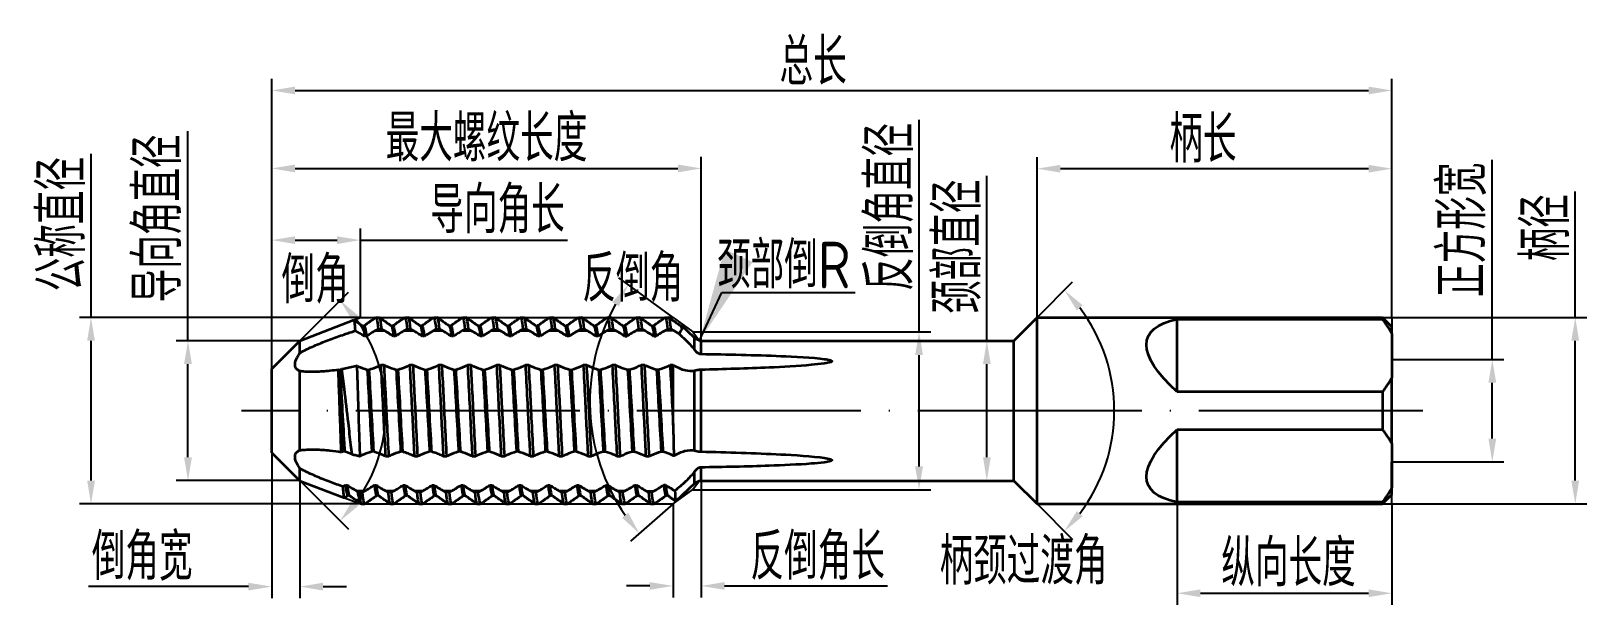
# Model space of a CAD drawing. Header units: millimetres. Extents: x -4 to 163, y 2 to 64.
import ezdxf

# ---------------------------------------------------------------- set-up
doc = ezdxf.new("R2010")
doc.units = ezdxf.units.MM
doc.linetypes.add('ACAD_ISO04W100', pattern=[30, 24, -3, 0, -3])
doc.layers.add('标注', color=3, linetype='Continuous')
doc.layers.add('轮廓', color=4, linetype='Continuous', lineweight=35)
doc.styles.get("Standard").update_dxf_attribs({"font": 'arial.ttf'})
doc.styles.add('工程字', font='gbenor.shx', dxfattribs={"bigfont": 'gbcbig.shx'})
doc.dimstyles.new('ISO-25', dxfattribs={"dimtxt": 2.5, "dimasz": 2.5, "dimexe": 1.25, "dimexo": 0.625, "dimtad": 1, "dimtxsty": 'Standard', "dimcen": 2.5, "dimadec": 0, "dimazin": 0, "dimtfac": 1, "dimtmove": 0, "dimatfit": 3, "dimfxl": 1, "dimarcsym": 0})
doc.dimstyles.new('ZQH', dxfattribs={"dimtxt": 3, "dimasz": 2.5, "dimexe": 1.25, "dimexo": 0, "dimgap": 0.5, "dimtad": 1, "dimdec": 3, "dimdsep": 46, "dimtxsty": '工程字', "dimblk": 'CLOSEDBLANK', "dimcen": -0.8, "dimclrd": 3, "dimclre": 3, "dimclrt": 3, "dimadec": 1, "dimazin": 2, "dimtfac": 1, "dimtdec": 3, "dimtofl": 0, "dimtmove": 0, "dimatfit": 3, "dimldrblk": 'CLOSEDBLANK', "dimfxl": 1, "dimtolj": 1, "dimtzin": 0, "dimarcsym": 0})
doc.dimstyles.new('ZQV', dxfattribs={"dimtxt": 3, "dimasz": 2.5, "dimexe": 1.25, "dimexo": 0, "dimgap": 0.5, "dimtad": 1, "dimtih": 1, "dimtoh": 1, "dimdec": 3, "dimdsep": 46, "dimtxsty": '工程字', "dimblk": 'CLOSEDBLANK', "dimcen": -0.8, "dimclrd": 3, "dimclre": 3, "dimclrt": 3, "dimadec": 1, "dimazin": 2, "dimtfac": 1, "dimtdec": 3, "dimtofl": 0, "dimtmove": 0, "dimatfit": 3, "dimldrblk": 'CLOSEDBLANK', "dimfxl": 1, "dimtolj": 1, "dimtzin": 0, "dimarcsym": 0})

msp = doc.modelspace()

# ---------------------------------------------------------------- texts
at = {"color": 3, "insert": (69.8537, 35.9543), "char_height": 5, "attachment_point": 7, "style": '工程字'}
msp.add_mtext('颈部倒R', dxfattribs=at)

# ---------------------------------------------------------------- blocks, each defined once
blk = doc.blocks.new('*D55')
at = {"layer": 'Defpoints', "color": 0, "transparency": 16777216}
for p in [(104.15, 48.78), (104.15, 32.85), (142.15, 32.7)]:
    blk.add_point(p, dxfattribs=at)
at = {"layer": '标注', "color": 3, "lineweight": -2, "transparency": 16777216}
for p, q in [((104.15, 32.85), (104.15, 50.03)), ((142.15, 32.7), (142.15, 50.03)), ((139.65, 48.78), (106.65, 48.78))]:
    blk.add_line(p, q, dxfattribs=at)
at = {"layer": '标注', "color": 3, "transparency": 16777216}
for points in [[(106.65, 49.2), (106.65, 48.37), (104.15, 48.78)], [(139.65, 49.2), (139.65, 48.37), (142.15, 48.78)]]:
    blk.add_solid(points, dxfattribs=at)
at = {"layer": '标注', "color": 3, "transparency": 16777216, "insert": (121.91, 51.95), "char_height": 5, "attachment_point": 5, "style": '工程字'}
blk.add_mtext('\\A1;柄长', dxfattribs=at)
blk = doc.blocks.new('_ClosedBlank')
at = {"color": 0, "linetype": 'ByBlock', "lineweight": -2}
for p, q in [((-1, 0.167), (0, 0)), ((-1, 0.167), (-1, -0.167)), ((0, 0), (-1, -0.167))]:
    blk.add_line(p, q, dxfattribs=at)
blk = doc.blocks.new('*D56')
at = {"layer": 'Defpoints', "color": 0, "transparency": 16777216}
for p in [(142.15, 57.17), (142.15, 32.7), (22.15, 27.35)]:
    blk.add_point(p, dxfattribs=at)
at = {"layer": '标注', "color": 3, "lineweight": -2, "transparency": 16777216}
for p, q in [((22.15, 27.35), (22.15, 58.42)), ((142.15, 32.7), (142.15, 58.42)), ((24.65, 57.17), (139.65, 57.17))]:
    blk.add_line(p, q, dxfattribs=at)
at = {"layer": '标注', "color": 3, "transparency": 16777216}
for points in [[(24.65, 57.58), (24.65, 56.75), (22.15, 57.17)], [(139.65, 57.58), (139.65, 56.75), (142.15, 57.17)]]:
    blk.add_solid(points, dxfattribs=at)
at = {"layer": '标注', "color": 3, "transparency": 16777216, "insert": (80.15, 60.25), "char_height": 5, "attachment_point": 5, "style": '工程字'}
blk.add_mtext('\\A1;总长', dxfattribs=at)
blk = doc.blocks.new('*D57')
at = {"layer": 'Defpoints', "color": 0, "transparency": 16777216}
for p in [(31.65, 32.85), (2.79, 12.85), (31.65, 12.85)]:
    blk.add_point(p, dxfattribs=at)
at = {"layer": '标注', "color": 3, "lineweight": -2, "transparency": 16777216}
for p, q in [((2.79, 32.85), (2.79, 50.36)), ((31.65, 32.85), (1.54, 32.85)), ((2.79, 15.35), (2.79, 30.35)), ((31.65, 12.85), (1.54, 12.85))]:
    blk.add_line(p, q, dxfattribs=at)
at = {"layer": '标注', "color": 3, "transparency": 16777216}
for points in [[(2.38, 30.35), (3.21, 30.35), (2.79, 32.85)], [(2.38, 15.35), (3.21, 15.35), (2.79, 12.85)]]:
    blk.add_solid(points, dxfattribs=at)
at = {"layer": '标注', "color": 3, "transparency": 16777216, "insert": (-0.35, 42.85), "char_height": 5, "attachment_point": 5, "rotation": 90, "style": '工程字'}
blk.add_mtext('\\A1;公称直径', dxfattribs=at)
blk = doc.blocks.new('*D58')
at = {"layer": 'Defpoints', "color": 0, "transparency": 16777216}
for p in [(142.15, 32.85), (142.15, 12.85), (161.8, 12.85)]:
    blk.add_point(p, dxfattribs=at)
at = {"layer": '标注', "color": 3, "lineweight": -2, "transparency": 16777216}
for p, q in [((161.8, 32.85), (161.8, 46.33)), ((142.15, 32.85), (163.05, 32.85)), ((161.8, 15.35), (161.8, 30.35)), ((142.15, 12.85), (163.05, 12.85))]:
    blk.add_line(p, q, dxfattribs=at)
at = {"layer": '标注', "color": 3, "transparency": 16777216}
for points in [[(161.38, 30.35), (162.21, 30.35), (161.8, 32.85)], [(161.38, 15.35), (162.21, 15.35), (161.8, 12.85)]]:
    blk.add_solid(points, dxfattribs=at)
at = {"layer": '标注', "color": 3, "transparency": 16777216, "insert": (158.63, 42.46), "char_height": 5, "attachment_point": 5, "rotation": 90, "style": '工程字'}
blk.add_mtext('\\A1;柄径', dxfattribs=at)
blk = doc.blocks.new('*D59')
at = {"color": 3, "lineweight": -2, "transparency": 16777216}
for p, q in [((104.15, 32.85), (107.95, 36.65)), ((104.15, 12.85), (107.95, 9.05))]:
    blk.add_line(p, q, dxfattribs=at)
blk.add_arc((94.15, 22.85), 18.27, 322.8478, 37.1522, dxfattribs=at)
at = {"color": 3, "transparency": 16777216}
for points in [[(108.4, 33.61), (109.03, 34.15), (107.07, 35.76)], [(109.03, 11.54), (108.4, 12.09), (107.07, 9.93)]]:
    blk.add_solid(points, dxfattribs=at)
at = {"layer": 'Defpoints', "color": 0, "transparency": 16777216}
for p in [(104.15, 32.85), (101.65, 30.35), (111.8, 27.58), (101.65, 15.35), (104.15, 12.85)]:
    blk.add_point(p, dxfattribs=at)
at = {"color": 3, "transparency": 16777216, "insert": (102.69, 6.7), "char_height": 5, "attachment_point": 5, "style": '工程字'}
blk.add_mtext('\\A1;柄颈过渡角', dxfattribs=at)
blk = doc.blocks.new('*D60')
at = {"color": 3, "lineweight": -2, "transparency": 16777216}
for p, q in [((98.76, 30.35), (98.76, 48.02)), ((98.76, 30.35), (97.51, 30.35)), ((98.76, 17.85), (98.76, 27.85)), ((98.32, 15.35), (100.01, 15.35))]:
    blk.add_line(p, q, dxfattribs=at)
at = {"color": 3, "transparency": 16777216}
for points in [[(98.35, 27.85), (99.18, 27.85), (98.76, 30.35)], [(98.35, 17.85), (99.18, 17.85), (98.76, 15.35)]]:
    blk.add_solid(points, dxfattribs=at)
at = {"layer": 'Defpoints', "color": 0, "transparency": 16777216}
for p in [(98.76, 30.35), (98.32, 15.35), (98.76, 15.35)]:
    blk.add_point(p, dxfattribs=at)
at = {"color": 3, "transparency": 16777216, "insert": (95.62, 40.43), "char_height": 5, "attachment_point": 5, "rotation": 90, "style": '工程字'}
blk.add_mtext('\\A1;颈部直径', dxfattribs=at)
blk = doc.blocks.new('*D61')
at = {"color": 3, "lineweight": -2, "transparency": 16777216}
for p, q in [((22.15, 27.35), (22.15, 42.38)), ((31.65, 32.85), (31.65, 42.38)), ((24.65, 41.13), (29.15, 41.13)), ((31.65, 41.13), (53.82, 41.13))]:
    blk.add_line(p, q, dxfattribs=at)
at = {"color": 3, "transparency": 16777216}
for points in [[(24.65, 41.54), (24.65, 40.71), (22.15, 41.13)], [(29.15, 41.54), (29.15, 40.71), (31.65, 41.13)]]:
    blk.add_solid(points, dxfattribs=at)
at = {"layer": 'Defpoints', "color": 0, "transparency": 16777216}
for p in [(31.65, 41.13), (31.65, 32.85), (22.15, 27.35)]:
    blk.add_point(p, dxfattribs=at)
at = {"color": 3, "transparency": 16777216, "insert": (46.34, 44.35), "char_height": 5, "attachment_point": 5, "style": '工程字'}
blk.add_mtext('\\A1;导向角长', dxfattribs=at)
blk = doc.blocks.new('*D62')
at = {"layer": 'Defpoints', "color": 0, "transparency": 16777216}
for p in [(142.15, 28.35), (142.15, 17.35), (152.91, 17.35)]:
    blk.add_point(p, dxfattribs=at)
at = {"layer": '标注', "color": 3, "lineweight": -2, "transparency": 16777216}
for p, q in [((152.91, 28.35), (152.91, 49.75)), ((142.15, 28.35), (154.16, 28.35)), ((152.91, 19.85), (152.91, 25.85)), ((142.15, 17.35), (154.16, 17.35))]:
    blk.add_line(p, q, dxfattribs=at)
at = {"layer": '标注', "color": 3, "transparency": 16777216}
for points in [[(152.5, 25.85), (153.33, 25.85), (152.91, 28.35)], [(152.5, 19.85), (153.33, 19.85), (152.91, 17.35)]]:
    blk.add_solid(points, dxfattribs=at)
at = {"layer": '标注', "color": 3, "transparency": 16777216, "insert": (149.72, 42.24), "char_height": 5, "attachment_point": 5, "rotation": 90, "style": '工程字'}
blk.add_mtext('\\A1;正方形宽', dxfattribs=at)
blk = doc.blocks.new('*D63')
at = {"layer": 'Defpoints', "color": 0, "transparency": 16777216}
for p in [(119.15, 12.85), (142.15, 12.85), (142.15, 3.28)]:
    blk.add_point(p, dxfattribs=at)
at = {"layer": '标注', "color": 3, "lineweight": -2, "transparency": 16777216}
for p, q in [((119.15, 12.85), (119.15, 2.03)), ((142.15, 12.85), (142.15, 2.03)), ((121.65, 3.28), (139.65, 3.28))]:
    blk.add_line(p, q, dxfattribs=at)
at = {"layer": '标注', "color": 3, "transparency": 16777216}
for points in [[(121.65, 3.7), (121.65, 2.87), (119.15, 3.28)], [(139.65, 3.7), (139.65, 2.87), (142.15, 3.28)]]:
    blk.add_solid(points, dxfattribs=at)
at = {"layer": '标注', "color": 3, "transparency": 16777216, "insert": (131.08, 6.53), "char_height": 5, "attachment_point": 5, "style": '工程字'}
blk.add_mtext('\\A1;纵向长度', dxfattribs=at)
blk = doc.blocks.new('*D64')
at = {"color": 3, "lineweight": -2, "transparency": 16777216}
for p, q in [((22.15, 18.35), (22.15, 2.74)), ((25.15, 15.35), (25.15, 2.74)), ((19.65, 3.99), (2.53, 3.99)), ((27.65, 3.99), (30.15, 3.99))]:
    blk.add_line(p, q, dxfattribs=at)
at = {"color": 3, "transparency": 16777216}
for points in [[(19.65, 4.41), (19.65, 3.58), (22.15, 3.99)], [(27.65, 4.41), (27.65, 3.58), (25.15, 3.99)]]:
    blk.add_solid(points, dxfattribs=at)
at = {"layer": 'Defpoints', "color": 0, "transparency": 16777216}
for p in [(22.15, 18.35), (25.15, 15.35), (25.15, 3.99)]:
    blk.add_point(p, dxfattribs=at)
at = {"color": 3, "transparency": 16777216, "insert": (8.27, 7.16), "char_height": 5, "attachment_point": 5, "style": '工程字'}
blk.add_mtext('\\A1;倒角宽', dxfattribs=at)
blk = doc.blocks.new('*D65')
at = {"color": 3, "lineweight": -2, "transparency": 16777216}
for p, q in [((13.18, 30.35), (13.18, 52.79)), ((25.15, 30.35), (11.93, 30.35)), ((13.18, 17.85), (13.18, 27.85)), ((25.15, 15.35), (11.93, 15.35))]:
    blk.add_line(p, q, dxfattribs=at)
at = {"color": 3, "transparency": 16777216}
for points in [[(12.76, 27.85), (13.6, 27.85), (13.18, 30.35)], [(12.76, 17.85), (13.6, 17.85), (13.18, 15.35)]]:
    blk.add_solid(points, dxfattribs=at)
at = {"layer": 'Defpoints', "color": 0, "transparency": 16777216}
for p in [(25.15, 30.35), (13.18, 15.35), (25.15, 15.35)]:
    blk.add_point(p, dxfattribs=at)
at = {"color": 3, "transparency": 16777216, "insert": (9.96, 43.46), "char_height": 5, "attachment_point": 5, "rotation": 90, "style": '工程字'}
blk.add_mtext('\\A1;导向角直径', dxfattribs=at)
blk = doc.blocks.new('*D66')
at = {"color": 3, "lineweight": -2, "transparency": 16777216}
for p, q in [((65.15, 32.85), (59.33, 37.1)), ((65.15, 12.85), (60.6, 8.85))]:
    blk.add_line(p, q, dxfattribs=at)
blk.add_arc((77.6, 23.77), 21.36, 150.5821, 214.5608, dxfattribs=at)
at = {"color": 3, "transparency": 16777216}
for points in [[(58.64, 34.48), (59.34, 34.03), (60.34, 36.36)], [(60.34, 11.91), (59.68, 11.39), (61.54, 9.68)]]:
    blk.add_solid(points, dxfattribs=at)
at = {"layer": 'Defpoints', "color": 0, "transparency": 16777216}
for p in [(65.15, 32.85), (67.26, 31.31), (57.01, 18.07), (67.87, 15.24), (65.15, 12.85)]:
    blk.add_point(p, dxfattribs=at)
at = {"color": 3, "transparency": 16777216, "insert": (60.83, 37), "char_height": 5, "attachment_point": 5, "style": '工程字'}
blk.add_mtext('\\A1;反倒角', dxfattribs=at)
blk = doc.blocks.new('*D67')
at = {"color": 3, "lineweight": -2, "transparency": 16777216}
for p, q in [((68.17, 15.35), (68.17, 2.82)), ((65.15, 12.85), (65.15, 2.82)), ((62.65, 4.07), (60.15, 4.07)), ((70.67, 4.07), (88.12, 4.07))]:
    blk.add_line(p, q, dxfattribs=at)
at = {"color": 3, "transparency": 16777216}
for points in [[(62.65, 4.48), (62.65, 3.65), (65.15, 4.07)], [(70.67, 4.48), (70.67, 3.65), (68.17, 4.07)]]:
    blk.add_solid(points, dxfattribs=at)
at = {"layer": 'Defpoints', "color": 0, "transparency": 16777216}
for p in [(68.17, 15.35), (65.15, 12.85), (68.17, 4.07)]:
    blk.add_point(p, dxfattribs=at)
at = {"color": 3, "transparency": 16777216, "insert": (80.64, 7.2), "char_height": 5, "attachment_point": 5, "style": '工程字'}
blk.add_mtext('\\A1;反倒角长', dxfattribs=at)
blk = doc.blocks.new('*D68')
at = {"color": 3, "lineweight": -2, "transparency": 16777216}
for p, q in [((91.5, 31.31), (91.5, 54.03)), ((67.26, 31.31), (92.75, 31.31)), ((91.5, 16.88), (91.5, 28.81)), ((67.26, 14.38), (92.75, 14.38))]:
    blk.add_line(p, q, dxfattribs=at)
at = {"color": 3, "transparency": 16777216}
for points in [[(91.08, 28.81), (91.92, 28.81), (91.5, 31.31)], [(91.08, 16.88), (91.92, 16.88), (91.5, 14.38)]]:
    blk.add_solid(points, dxfattribs=at)
at = {"layer": 'Defpoints', "color": 0, "transparency": 16777216}
for p in [(67.26, 31.31), (67.26, 14.38), (91.5, 14.38)]:
    blk.add_point(p, dxfattribs=at)
at = {"color": 3, "transparency": 16777216, "insert": (88.36, 44.7), "char_height": 5, "attachment_point": 5, "rotation": 90, "style": '工程字'}
blk.add_mtext('\\A1;反倒角直径', dxfattribs=at)
blk = doc.blocks.new('*D69')
at = {"color": 3, "lineweight": -2, "transparency": 16777216}
for p, q in [((22.15, 27.35), (22.15, 50.06)), ((68.17, 30.35), (68.17, 50.06)), ((24.65, 48.81), (65.67, 48.81))]:
    blk.add_line(p, q, dxfattribs=at)
at = {"color": 3, "transparency": 16777216}
for points in [[(24.65, 49.23), (24.65, 48.39), (22.15, 48.81)], [(65.67, 49.23), (65.67, 48.39), (68.17, 48.81)]]:
    blk.add_solid(points, dxfattribs=at)
at = {"layer": 'Defpoints', "color": 0, "transparency": 16777216}
for p in [(68.17, 48.81), (68.17, 30.35), (22.15, 27.35)]:
    blk.add_point(p, dxfattribs=at)
at = {"color": 3, "transparency": 16777216, "insert": (45.16, 52.06), "char_height": 5, "attachment_point": 5, "style": '工程字'}
blk.add_mtext('\\A1;最大螺纹长度', dxfattribs=at)
blk = doc.blocks.new('*D70')
at = {"color": 3, "lineweight": -2, "transparency": 16777216}
for p, q in [((25.15, 30.35), (30.36, 35.55)), ((25.15, 15.35), (30.36, 10.15))]:
    blk.add_line(p, q, dxfattribs=at)
blk.add_arc((17.65, 22.85), 16.72, 323.5775, 36.4225, dxfattribs=at)
at = {"color": 3, "transparency": 16777216}
for points in [[(30.79, 32.5), (31.42, 33.04), (29.47, 34.67)], [(31.42, 12.65), (30.79, 13.2), (29.47, 11.03)]]:
    blk.add_solid(points, dxfattribs=at)
at = {"layer": 'Defpoints', "color": 0, "transparency": 16777216}
for p in [(25.15, 30.35), (22.15, 27.35), (22.15, 18.35), (33.8, 18.52), (25.15, 15.35)]:
    blk.add_point(p, dxfattribs=at)
at = {"color": 3, "transparency": 16777216, "insert": (26.8, 36.84), "char_height": 5, "attachment_point": 5, "style": '工程字'}
blk.add_mtext('\\A1;倒角', dxfattribs=at)

# ---------------------------------------------------------------- dimensions: what is measured, and where the dimension line sits
for base, p1, p2, text, picture, middle in [((91.4985, 14.3844), (67.2587, 31.3125), (67.2587, 14.3844), '反倒角直径', '*D68', (91.4985, 44.7024)), ((13.1796, 15.3485), (25.1545, 30.3485), (25.1545, 15.3485), '导向角直径', '*D65', (13.1796, 43.4638)), ((98.7619, 15.3485), (98.7619, 30.3485), (98.3216, 15.3485), '颈部直径', '*D60', (98.7619, 40.4348))]:
    dim = msp.add_linear_dim(base=base, p1=p1, p2=p2, angle=90, text=text, dimstyle='ZQH', override={"dimtxt": 5, "dimsah": 1})
    dim.commit()
    dim.dimension.update_dxf_attribs({"geometry": picture, "text_midpoint": middle, "dimtype": 160})
for base, p1, p2, text, picture, middle in [((68.1661, 48.8113), (22.1545, 27.3485), (68.1661, 30.3485), '最大螺纹长度', '*D69', (45.1603, 52.0595)), ((68.1661, 4.0661), (65.1545, 12.8485), (68.1661, 15.3485), '反倒角长', '*D67', (80.6422, 7.2039))]:
    dim = msp.add_linear_dim(base=base, p1=p1, p2=p2, text=text, dimstyle='ZQH', override={"dimtxt": 5, "dimsah": 1})
    dim.commit()
    dim.dimension.update_dxf_attribs({"geometry": picture, "text_midpoint": middle})
for base, p1, p2, text, picture, middle in [((31.6545, 41.1261), (22.1545, 27.3485), (31.6545, 32.8485), '导向角长', '*D61', (46.3401, 41.1261)), ((25.1545, 3.9934), (22.1545, 18.3485), (25.1545, 15.3485), '倒角宽', '*D64', (8.2683, 3.9934))]:
    dim = msp.add_linear_dim(base=base, p1=p1, p2=p2, text=text, dimstyle='ZQH', override={"dimtxt": 5, "dimsah": 1})
    dim.commit()
    dim.dimension.update_dxf_attribs({"geometry": picture, "text_midpoint": middle, "dimtype": 160})
for base, line1, line2, text, override, picture, middle in [((33.8, 18.5223), ((22.1545, 18.3485), (25.1545, 15.3485)), ((22.1545, 27.3485), (25.1545, 30.3485)), '倒角', {"dimtxt": 5, "dimsah": 1}, '*D70', (26.7967, 36.8419)), ((57.011, 18.0695), ((65.1545, 12.8485), (67.8748, 15.2359)), ((65.1545, 32.8485), (67.2587, 31.3125)), '反倒角', {"dimtxt": 5, "dimsah": 1}, '*D66', (60.8282, 36.9971)), ((111.7986, 27.5762), ((101.6545, 15.3485), (104.1545, 12.8485)), ((101.6545, 30.3485), (104.1545, 32.8485)), '柄颈过渡角', {"dimtxt": 5, "dimasz": 2.5, "dimtxsty": '工程字', "dimsah": 1}, '*D59', (102.6925, 6.7001))]:
    dim = msp.add_angular_dim_2l(base=base, line1=line1, line2=line2, text=text, dimstyle='ZQV', override=override)
    dim.commit()
    dim.dimension.update_dxf_attribs({"geometry": picture, "text_midpoint": middle, "dimtype": 162})
at = {"layer": '标注', "color": 3}
for base, p1, p2, angle, text, picture, middle in [((142.1545, 57.166), (22.1545, 27.3485), (142.1545, 32.6993), 180, '总长', '*D56', (80.1531, 57.166)), ((2.7928, 12.8485), (31.6545, 32.8485), (31.6545, 12.8485), 89.999998, '公称直径', '*D57', (2.7928, 42.8521)), ((104.1545, 48.7831), (142.1545, 32.6993), (104.1545, 32.8485), 180, '柄长', '*D55', (121.9104, 48.7831)), ((152.9118, 17.3485), (142.1545, 28.3485), (142.1545, 17.3485), 89.999998, '正方形宽', '*D62', (152.9118, 42.2424)), ((161.7951, 12.8485), (142.1545, 32.8485), (142.1545, 12.8485), 89.999998, '柄径', '*D58', (161.7951, 42.4624)), ((142.1545, 3.2846), (119.1545, 12.8485), (142.1545, 12.8485), 180, '纵向长度', '*D63', (131.0787, 3.2846))]:
    dim = msp.add_linear_dim(base=base, p1=p1, p2=p2, angle=angle, text=text, dimstyle='ZQH', override={"dimtxt": 5, "dimasz": 2.5, "dimtxsty": '工程字', "dimsah": 1}, dxfattribs=at)
    dim.commit()
    dim.dimension.update_dxf_attribs({"geometry": picture, "text_midpoint": middle, "dimtype": 160})

# ---------------------------------------------------------------- linework, layer by layer
for p, q in [((25.1545, 30.3485), (31.6545, 32.8485)), ((31.6545, 32.8485), (65.1545, 32.8485)), ((65.1545, 32.8485), (67.2587, 31.3125)), ((101.6545, 30.3485), (104.1545, 32.8485)), ((104.1545, 32.8485), (142.1545, 32.8485)), ((142.1545, 32.8485), (142.1545, 22.8485)), ((22.1545, 27.3485), (25.1545, 30.3485)), ((67.2587, 31.3125), (67.8748, 30.461)), ((68.1545, 30.3485), (101.6545, 30.3485)), ((22.1545, 22.8485), (22.1545, 27.3485)), ((67.2587, 14.3844), (67.8748, 15.2359)), ((65.1545, 12.8485), (67.2587, 14.3844))]:
    msp.add_line(p, q)
at = {"color": 2, "linetype": 'ACAD_ISO04W100'}
msp.add_line((145.4719, 22.8485), (18.9166, 22.8485), dxfattribs=at)
at = {"extrusion": (0, -1.22465e-16, -1)}
for p, q in [((22.1545, 22.8485), (22.1545, 18.3485)), ((142.1545, 12.8485), (142.1545, 22.8485)), ((22.1545, 18.3485), (25.1545, 15.3485)), ((25.1545, 15.3485), (31.6545, 12.8485)), ((68.1545, 15.3485), (101.6545, 15.3485)), ((101.6545, 15.3485), (104.1545, 12.8485)), ((31.6545, 12.8485), (65.1545, 12.8485)), ((104.1545, 12.8485), (142.1545, 12.8485))]:
    msp.add_line(p, q, dxfattribs=at)
at = {"lineweight": 40}
msp.add_arc((68.1603, 30.7666), 0.4182, 226.943229, 270.79362, dxfattribs=at)
msp.add_arc((68.1603, 14.9303), 0.4182, 89.20638, 133.056771)
at = {"layer": '轮廓', "color": 4, "lineweight": 35}
for p, q in [((25.1545, 30.3485), (30.9582, 32.5807)), ((31.8577, 31.9485), (31.9421, 31.9485)), ((31.9421, 31.9485), (32.036, 31.9485)), ((33.3027, 32.8485), (33.6814, 32.8485)), ((34.9577, 31.9485), (35.0421, 31.9485)), ((35.0421, 31.9485), (35.136, 31.9485)), ((36.4027, 32.8485), (36.7814, 32.8485)), ((38.0577, 31.9485), (38.1421, 31.9485)), ((38.1421, 31.9485), (38.236, 31.9485)), ((39.5027, 32.8485), (39.8814, 32.8485)), ((41.1577, 31.9485), (41.2421, 31.9485)), ((41.2421, 31.9485), (41.336, 31.9485)), ((42.6027, 32.8485), (42.9814, 32.8485)), ((44.2577, 31.9485), (44.3421, 31.9485)), ((44.3421, 31.9485), (44.436, 31.9485)), ((45.7027, 32.8485), (46.0814, 32.8485)), ((47.3577, 31.9485), (47.4421, 31.9485)), ((47.4421, 31.9485), (47.536, 31.9485)), ((48.8027, 32.8485), (49.1814, 32.8485)), ((50.4577, 31.9485), (50.5421, 31.9485)), ((50.5421, 31.9485), (50.636, 31.9485)), ((51.9027, 32.8485), (52.2814, 32.8485)), ((53.5577, 31.9485), (53.6421, 31.9485)), ((53.6421, 31.9485), (53.736, 31.9485)), ((55.0027, 32.8485), (55.3814, 32.8485)), ((56.6577, 31.9485), (56.7421, 31.9485)), ((56.7421, 31.9485), (56.836, 31.9485)), ((58.1027, 32.8485), (58.4814, 32.8485)), ((59.7577, 31.9485), (59.8421, 31.9485)), ((59.8421, 31.9485), (59.936, 31.9485)), ((61.2027, 32.8485), (61.5814, 32.8485)), ((62.8577, 31.9485), (62.9421, 31.9485)), ((62.9421, 31.9485), (63.036, 31.9485)), ((64.3027, 32.8485), (64.6814, 32.8485)), ((65.9577, 31.9485), (66.0421, 31.9485)), ((66.0421, 31.9485), (66.0896, 31.9485)), ((67.4403, 30.6485), (66.0896, 31.9485)), ((101.6545, 30.3485), (104.1545, 32.8485)), ((104.1545, 12.8485), (104.1545, 32.8485)), ((104.1545, 32.8485), (141.1546, 32.8485)), ((119.1545, 32.643), (119.1545, 32.6412)), ((119.1545, 32.643), (141.1546, 32.643)), ((119.1545, 24.8738), (119.1545, 32.6412)), ((141.1546, 32.8485), (141.1546, 32.643)), ((142.1545, 31.8487), (141.1546, 32.8485)), ((142.1545, 31.126), (142.1545, 31.8487)), ((22.1545, 27.3485), (25.1545, 30.3485)), ((25.1545, 29.0331), (25.1545, 30.3485)), ((33.3111, 31.4398), (34.1734, 31.4398)), ((33.5541, 31.5782), (33.9328, 31.5782)), ((36.4111, 31.4398), (37.2734, 31.4398)), ((36.6541, 31.5782), (37.0328, 31.5782)), ((39.5111, 31.4398), (40.3734, 31.4398)), ((39.7541, 31.5782), (40.1328, 31.5782)), ((42.6111, 31.4398), (43.4734, 31.4398)), ((42.8541, 31.5782), (43.2328, 31.5782)), ((45.7111, 31.4398), (46.5734, 31.4398)), ((45.9541, 31.5782), (46.3328, 31.5782)), ((48.8111, 31.4398), (49.6734, 31.4398)), ((49.0541, 31.5782), (49.4328, 31.5782)), ((51.9111, 31.4398), (52.7734, 31.4398)), ((52.1541, 31.5782), (52.5328, 31.5782)), ((67.4403, 29.3787), (67.4403, 30.6485)), ((67.4474, 30.6413), (67.4403, 30.6485)), ((67.4474, 29.3692), (67.4474, 30.6413)), ((68.1545, 28.9322), (68.1545, 30.3485)), ((68.1545, 30.3485), (101.6545, 30.3485)), ((101.6545, 15.3485), (101.6545, 30.3485)), ((142.1545, 31.126), (142.1545, 26.3819)), ((22.1545, 18.3485), (22.1545, 27.3485)), ((25.1545, 18.6058), (25.1545, 27.0911)), ((34.205, 27.7262), (33.8263, 27.7262)), ((37.305, 27.7262), (36.9263, 27.7262)), ((40.405, 27.7262), (40.0263, 27.7262)), ((43.505, 27.7262), (43.1263, 27.7262)), ((46.605, 27.7262), (46.2263, 27.7262)), ((49.705, 27.7262), (49.3263, 27.7262)), ((52.805, 27.7262), (52.4263, 27.7262)), ((65.1545, 21.298), (65.1545, 27.7353)), ((67.4403, 18.5828), (67.4403, 27.1141)), ((67.4474, 18.5812), (67.4474, 27.1157)), ((68.1545, 18.4624), (68.1545, 27.2345)), ((142.1545, 19.315), (142.1545, 26.3819)), ((119.1545, 24.8738), (119.1545, 24.8649)), ((141.1546, 24.8649), (119.1545, 24.8649)), ((141.1546, 24.8649), (141.1546, 20.832)), ((119.1545, 20.832), (141.1546, 20.832)), ((119.1545, 20.832), (119.1545, 20.8231)), ((119.1545, 13.0557), (119.1545, 20.8231)), ((22.1545, 18.3485), (25.1545, 15.3485)), ((142.1545, 19.315), (142.1545, 14.5709)), ((34.3291, 17.9707), (34.7078, 17.9707)), ((37.4291, 17.9707), (37.8078, 17.9707)), ((40.5291, 17.9707), (40.9078, 17.9707)), ((43.6291, 17.9707), (44.0078, 17.9707)), ((46.7291, 17.9707), (47.1078, 17.9707)), ((49.8291, 17.9707), (50.2078, 17.9707)), ((52.9291, 17.9707), (53.3078, 17.9707)), ((68.1545, 15.3485), (68.1545, 16.7647)), ((142.1545, 14.4968), (142.1545, 17.3485)), ((25.1545, 15.3485), (25.1545, 16.6638)), ((25.1545, 15.3485), (29.9526, 13.503)), ((67.4403, 15.0485), (65.4511, 13.1339)), ((67.4403, 15.0485), (67.4403, 16.3182)), ((67.4474, 15.0556), (67.4403, 15.0485)), ((67.4474, 15.0556), (67.4474, 16.3277)), ((68.1545, 15.3485), (101.6545, 15.3485)), ((101.6545, 15.3485), (104.1545, 12.8485)), ((30.3921, 13.7484), (30.2982, 13.7485)), ((30.4765, 13.7484), (30.3921, 13.7484)), ((31.2607, 14.2571), (32.123, 14.2571)), ((31.6545, 13.0458), (31.6545, 14.1187)), ((31.88, 14.1187), (31.6545, 14.1187)), ((33.4921, 13.7484), (33.3982, 13.7485)), ((33.5765, 13.7484), (33.4921, 13.7484)), ((34.3607, 14.2571), (35.223, 14.2571)), ((34.98, 14.1187), (34.6013, 14.1187)), ((36.5921, 13.7484), (36.4982, 13.7485)), ((36.6765, 13.7484), (36.5921, 13.7484)), ((37.4607, 14.2571), (38.323, 14.2571)), ((38.08, 14.1187), (37.7013, 14.1187)), ((39.6921, 13.7484), (39.5982, 13.7485)), ((39.7765, 13.7484), (39.6921, 13.7484)), ((40.5607, 14.2571), (41.423, 14.2571)), ((41.18, 14.1187), (40.8013, 14.1187)), ((42.7921, 13.7484), (42.6982, 13.7485)), ((42.8765, 13.7484), (42.7921, 13.7484)), ((43.6607, 14.2571), (44.523, 14.2571)), ((44.28, 14.1187), (43.9013, 14.1187)), ((45.8921, 13.7484), (45.7982, 13.7485)), ((45.9765, 13.7484), (45.8921, 13.7484)), ((46.7607, 14.2571), (47.623, 14.2571)), ((47.38, 14.1187), (47.0013, 14.1187)), ((48.9921, 13.7484), (48.8982, 13.7485)), ((49.0765, 13.7484), (48.9921, 13.7484)), ((49.8607, 14.2571), (50.723, 14.2571)), ((50.48, 14.1187), (50.1013, 14.1187)), ((52.0921, 13.7484), (51.9982, 13.7485)), ((52.1765, 13.7484), (52.0921, 13.7484)), ((52.9607, 14.2571), (53.823, 14.2571)), ((53.58, 14.1187), (53.2013, 14.1187)), ((55.1921, 13.7484), (55.0982, 13.7485)), ((55.2765, 13.7484), (55.1921, 13.7484)), ((58.2921, 13.7484), (58.1982, 13.7485)), ((58.3765, 13.7484), (58.2921, 13.7484)), ((61.3921, 13.7484), (61.2982, 13.7485)), ((61.4765, 13.7484), (61.3921, 13.7484)), ((64.4921, 13.7484), (64.3982, 13.7485)), ((64.5765, 13.7484), (64.4921, 13.7484)), ((142.1545, 13.8483), (141.1546, 12.8485)), ((142.1545, 13.8483), (142.1545, 14.5709)), ((31.7527, 12.8485), (32.1314, 12.8485)), ((34.8527, 12.8485), (35.2314, 12.8485)), ((37.9527, 12.8485), (38.3314, 12.8485)), ((41.0527, 12.8485), (41.4314, 12.8485)), ((44.1527, 12.8485), (44.5314, 12.8485)), ((47.2527, 12.8485), (47.6314, 12.8485)), ((50.3527, 12.8485), (50.7314, 12.8485)), ((53.4527, 12.8485), (53.8314, 12.8485)), ((56.5527, 12.8485), (56.9314, 12.8485)), ((59.6527, 12.8485), (60.0314, 12.8485)), ((62.7527, 12.8485), (63.1314, 12.8485)), ((104.1545, 12.8485), (141.1546, 12.8485)), ((119.1545, 13.0557), (119.1545, 13.0539)), ((141.1546, 13.0539), (119.1545, 13.0539)), ((141.1546, 13.0539), (141.1546, 12.8485))]:
    msp.add_line(p, q, dxfattribs=at)
at = {"layer": '轮廓', "color": 4, "lineweight": 35, "extrusion": (0, 0, -1)}
for centre, start, end in [((-68.1545, 31.3485), 270, 315), ((-68.1545, 14.3485), 45, 90)]:
    msp.add_arc(centre, 1, start, end, dxfattribs=at)
for centre, major_axis, ratio, start_param, end_param in [((135.8678, 22.8485), (-19.8502, 7.8821), 0.31002896, -0.70394382, 0.45896522), ((135.8678, 22.8485), (19.8502, 7.8821), 0.31002897, 2.68262747, 3.8455365), ((54.3545, -530.6677), (-770.64, 0), 0.70710683, 1.57301366, 1.57412178), ((54.3545, -530.6677), (770.64, 0), 0.70710683, -1.56453335, -1.56347724), ((54.3545, -530.6677), (-770.64, 0), 0.70710683, 1.58112728, 1.58208769)]:
    msp.add_ellipse(centre, major_axis=major_axis, ratio=ratio, start_param=start_param, end_param=end_param, dxfattribs=at)
at = {"layer": '轮廓', "color": 4, "lineweight": 35}
for major_axis, start_param, end_param in [((770.64, 0), -1.56994379, -1.56882792), ((-770.64, 0), 1.57568736, 1.57676612), ((770.64, 0), -1.56184414, -1.56084621), ((-770.64, 0), 1.58383277, 1.58470606)]:
    msp.add_ellipse((54.3545, 576.3646), major_axis=major_axis, ratio=0.70710679, start_param=start_param, end_param=end_param, dxfattribs=at)
for points, knots in [([(31.1204, 31.4133), (31.0935, 31.8031), (31.0666, 32.101), (31.0124, 32.4966), (30.9854, 32.5911), (30.9582, 32.5807)], [1.34903111, 1.34903111, 1.34903111, 1.34903111, 3.82746439, 3.82746439, 6.3149937, 6.3149937, 6.3149937, 6.3149937]), ([(31.8672, 31.9413), (31.9263, 31.8986), (31.9854, 31.6601), (32.0445, 31.2378), (32.0619, 31.1137), (32.0792, 30.9741), (32.0966, 30.8197)], [19.673470303, 19.673470303, 19.673470303, 19.673470303, 20.03282524, 20.03282524, 20.03282524, 20.13836475, 20.13836475, 20.13836475, 20.13836475]), ([(31.9421, 31.9483), (32.0075, 31.9476), (32.073, 31.7053), (32.1384, 31.2378), (32.1558, 31.1137), (32.1731, 30.9741), (32.1905, 30.8197)], [19.635547256, 19.635547256, 19.635547256, 19.635547256, 20.033382956, 20.033382956, 20.033382956, 20.138922477, 20.138922477, 20.138922477, 20.138922477]), ([(32.036, 31.9483), (32.1014, 31.9476), (32.1669, 31.7053), (32.2323, 31.2378), (32.2496, 31.1137), (32.267, 30.9741), (32.2844, 30.8197)], [19.636103363, 19.636103363, 19.636103363, 19.636103363, 20.033940628, 20.033940628, 20.033940628, 20.139480177, 20.139480177, 20.139480177, 20.139480177]), ([(33.2854, 32.8423), (33.3232, 32.8692), (33.3609, 32.8079), (33.4507, 32.4555), (33.5022, 32.0907), (33.5541, 31.5782)], [4.77472441, 4.77472441, 4.77472441, 4.77472441, 7.08292123, 7.08292123, 10.23918176, 10.23918176, 10.23918176, 10.23918176]), ([(33.9328, 31.5782), (33.8687, 32.2123), (33.8051, 32.6191), (33.7211, 32.8242), (33.7012, 32.8485), (33.6814, 32.8485)], [0.01067698, 0.01067698, 0.01067698, 0.01067698, 3.91598378, 3.91598378, 5.12668538, 5.12668538, 5.12668538, 5.12668538]), ([(34.9672, 31.9413), (35.0263, 31.8986), (35.0854, 31.6601), (35.1445, 31.2378), (35.1619, 31.1137), (35.1792, 30.9741), (35.1966, 30.8197)], [25.95665561, 25.95665561, 25.95665561, 25.95665561, 26.316010547, 26.316010547, 26.316010547, 26.421550057, 26.421550057, 26.421550057, 26.421550057]), ([(35.0421, 31.9483), (35.1075, 31.9476), (35.173, 31.7053), (35.2384, 31.2378), (35.2558, 31.1137), (35.2731, 30.9741), (35.2905, 30.8197)], [25.918732564, 25.918732564, 25.918732564, 25.918732564, 26.316568263, 26.316568263, 26.316568263, 26.422107784, 26.422107784, 26.422107784, 26.422107784]), ([(35.136, 31.9483), (35.2014, 31.9476), (35.2669, 31.7053), (35.3323, 31.2378), (35.3496, 31.1137), (35.367, 30.9741), (35.3844, 30.8197)], [25.91928867, 25.91928867, 25.91928867, 25.91928867, 26.317125936, 26.317125936, 26.317125936, 26.422665484, 26.422665484, 26.422665484, 26.422665484]), ([(36.3854, 32.8423), (36.4232, 32.8692), (36.4609, 32.8079), (36.5507, 32.4555), (36.6022, 32.0907), (36.6541, 31.5782)], [4.77472441, 4.77472441, 4.77472441, 4.77472441, 7.08292123, 7.08292123, 10.23918176, 10.23918176, 10.23918176, 10.23918176]), ([(37.0328, 31.5782), (36.9687, 32.2123), (36.9051, 32.6191), (36.8211, 32.8242), (36.8012, 32.8485), (36.7814, 32.8485)], [0.01067698, 0.01067698, 0.01067698, 0.01067698, 3.91598378, 3.91598378, 5.12668538, 5.12668538, 5.12668538, 5.12668538]), ([(38.0672, 31.9413), (38.1263, 31.8986), (38.1854, 31.6601), (38.2445, 31.2378), (38.2619, 31.1137), (38.2792, 30.9741), (38.2966, 30.8197)], [32.239840917, 32.239840917, 32.239840917, 32.239840917, 32.599195854, 32.599195854, 32.599195854, 32.704735365, 32.704735365, 32.704735365, 32.704735365]), ([(38.1421, 31.9483), (38.2075, 31.9476), (38.273, 31.7053), (38.3384, 31.2378), (38.3558, 31.1137), (38.3731, 30.9741), (38.3905, 30.8197)], [32.201917871, 32.201917871, 32.201917871, 32.201917871, 32.599753571, 32.599753571, 32.599753571, 32.705293091, 32.705293091, 32.705293091, 32.705293091]), ([(38.236, 31.9483), (38.3014, 31.9476), (38.3669, 31.7053), (38.4323, 31.2378), (38.4496, 31.1137), (38.467, 30.9741), (38.4844, 30.8197)], [32.202473977, 32.202473977, 32.202473977, 32.202473977, 32.600311243, 32.600311243, 32.600311243, 32.705850791, 32.705850791, 32.705850791, 32.705850791]), ([(39.4854, 32.8423), (39.5232, 32.8692), (39.5609, 32.8079), (39.6507, 32.4555), (39.7022, 32.0907), (39.7541, 31.5782)], [4.77472441, 4.77472441, 4.77472441, 4.77472441, 7.08292123, 7.08292123, 10.23918176, 10.23918176, 10.23918176, 10.23918176]), ([(40.1328, 31.5782), (40.0687, 32.2123), (40.0051, 32.6191), (39.9211, 32.8242), (39.9012, 32.8485), (39.8814, 32.8485)], [0.01067698, 0.01067698, 0.01067698, 0.01067698, 3.91598378, 3.91598378, 5.12668538, 5.12668538, 5.12668538, 5.12668538]), ([(41.1672, 31.9413), (41.2263, 31.8986), (41.2854, 31.6601), (41.3445, 31.2378), (41.3619, 31.1137), (41.3792, 30.9741), (41.3966, 30.8197)], [38.523026224, 38.523026224, 38.523026224, 38.523026224, 38.882381161, 38.882381161, 38.882381161, 38.987920672, 38.987920672, 38.987920672, 38.987920672]), ([(41.2421, 31.9483), (41.3075, 31.9476), (41.373, 31.7053), (41.4384, 31.2378), (41.4558, 31.1137), (41.4731, 30.9741), (41.4905, 30.8197)], [38.485103178, 38.485103178, 38.485103178, 38.485103178, 38.882938878, 38.882938878, 38.882938878, 38.988478398, 38.988478398, 38.988478398, 38.988478398]), ([(41.336, 31.9483), (41.4014, 31.9476), (41.4669, 31.7053), (41.5323, 31.2378), (41.5496, 31.1137), (41.567, 30.9741), (41.5844, 30.8197)], [38.485659284, 38.485659284, 38.485659284, 38.485659284, 38.88349655, 38.88349655, 38.88349655, 38.989036098, 38.989036098, 38.989036098, 38.989036098]), ([(42.5854, 32.8423), (42.6232, 32.8692), (42.6609, 32.8079), (42.7507, 32.4555), (42.8022, 32.0907), (42.8541, 31.5782)], [4.77472441, 4.77472441, 4.77472441, 4.77472441, 7.08292123, 7.08292123, 10.23918176, 10.23918176, 10.23918176, 10.23918176]), ([(43.2328, 31.5782), (43.1687, 32.2123), (43.1051, 32.6191), (43.0211, 32.8242), (43.0012, 32.8485), (42.9814, 32.8485)], [0.01067698, 0.01067698, 0.01067698, 0.01067698, 3.91598378, 3.91598378, 5.12668538, 5.12668538, 5.12668538, 5.12668538]), ([(44.2672, 31.9413), (44.3263, 31.8986), (44.3854, 31.6601), (44.4445, 31.2378), (44.4619, 31.1137), (44.4792, 30.9741), (44.4966, 30.8197)], [44.806211531, 44.806211531, 44.806211531, 44.806211531, 45.165566469, 45.165566469, 45.165566469, 45.271105979, 45.271105979, 45.271105979, 45.271105979]), ([(44.3421, 31.9483), (44.4075, 31.9476), (44.473, 31.7053), (44.5384, 31.2378), (44.5558, 31.1137), (44.5731, 30.9741), (44.5905, 30.8197)], [44.768288485, 44.768288485, 44.768288485, 44.768288485, 45.166124185, 45.166124185, 45.166124185, 45.271663706, 45.271663706, 45.271663706, 45.271663706]), ([(44.436, 31.9483), (44.5014, 31.9476), (44.5669, 31.7053), (44.6323, 31.2378), (44.6496, 31.1137), (44.667, 30.9741), (44.6844, 30.8197)], [44.768844591, 44.768844591, 44.768844591, 44.768844591, 45.166681857, 45.166681857, 45.166681857, 45.272221405, 45.272221405, 45.272221405, 45.272221405]), ([(45.6854, 32.8423), (45.7232, 32.8692), (45.7609, 32.8079), (45.8507, 32.4555), (45.9022, 32.0907), (45.9541, 31.5782)], [4.77472441, 4.77472441, 4.77472441, 4.77472441, 7.08292123, 7.08292123, 10.23918176, 10.23918176, 10.23918176, 10.23918176]), ([(46.3328, 31.5782), (46.2687, 32.2123), (46.2051, 32.6191), (46.1211, 32.8242), (46.1012, 32.8485), (46.0814, 32.8485)], [0.01067698, 0.01067698, 0.01067698, 0.01067698, 3.91598378, 3.91598378, 5.12668538, 5.12668538, 5.12668538, 5.12668538]), ([(47.3672, 31.9413), (47.4263, 31.8986), (47.4854, 31.6601), (47.5445, 31.2378), (47.5619, 31.1137), (47.5792, 30.9741), (47.5966, 30.8197)], [51.089396839, 51.089396839, 51.089396839, 51.089396839, 51.448751776, 51.448751776, 51.448751776, 51.554291286, 51.554291286, 51.554291286, 51.554291286]), ([(47.4421, 31.9483), (47.5075, 31.9476), (47.573, 31.7053), (47.6384, 31.2378), (47.6558, 31.1137), (47.6731, 30.9741), (47.6905, 30.8197)], [51.051473792, 51.051473792, 51.051473792, 51.051473792, 51.449309492, 51.449309492, 51.449309492, 51.554849013, 51.554849013, 51.554849013, 51.554849013]), ([(47.536, 31.9483), (47.6014, 31.9476), (47.6669, 31.7053), (47.7323, 31.2378), (47.7496, 31.1137), (47.767, 30.9741), (47.7844, 30.8197)], [51.052029899, 51.052029899, 51.052029899, 51.052029899, 51.449867164, 51.449867164, 51.449867164, 51.555406713, 51.555406713, 51.555406713, 51.555406713]), ([(48.7854, 32.8423), (48.8232, 32.8692), (48.8609, 32.8079), (48.9507, 32.4555), (49.0022, 32.0907), (49.0541, 31.5782)], [4.77472441, 4.77472441, 4.77472441, 4.77472441, 7.08292123, 7.08292123, 10.23918176, 10.23918176, 10.23918176, 10.23918176]), ([(49.4328, 31.5782), (49.3687, 32.2123), (49.3051, 32.6191), (49.2211, 32.8242), (49.2012, 32.8485), (49.1814, 32.8485)], [0.01067698, 0.01067698, 0.01067698, 0.01067698, 3.91598378, 3.91598378, 5.12668538, 5.12668538, 5.12668538, 5.12668538]), ([(50.4672, 31.9413), (50.5263, 31.8986), (50.5854, 31.6601), (50.6445, 31.2378), (50.6619, 31.1137), (50.6792, 30.9741), (50.6966, 30.8197)], [57.372582146, 57.372582146, 57.372582146, 57.372582146, 57.731937083, 57.731937083, 57.731937083, 57.837476593, 57.837476593, 57.837476593, 57.837476593]), ([(50.5421, 31.9483), (50.6075, 31.9476), (50.673, 31.7053), (50.7384, 31.2378), (50.7558, 31.1137), (50.7731, 30.9741), (50.7905, 30.8197)], [57.334659099, 57.334659099, 57.334659099, 57.334659099, 57.732494799, 57.732494799, 57.732494799, 57.83803432, 57.83803432, 57.83803432, 57.83803432]), ([(50.636, 31.9483), (50.7014, 31.9476), (50.7669, 31.7053), (50.8323, 31.2378), (50.8496, 31.1137), (50.867, 30.9741), (50.8844, 30.8197)], [57.335215206, 57.335215206, 57.335215206, 57.335215206, 57.733052471, 57.733052471, 57.733052471, 57.83859202, 57.83859202, 57.83859202, 57.83859202]), ([(51.8854, 32.8423), (51.9232, 32.8692), (51.9609, 32.8079), (52.0507, 32.4555), (52.1022, 32.0907), (52.1541, 31.5782)], [4.77472441, 4.77472441, 4.77472441, 4.77472441, 7.08292123, 7.08292123, 10.23918176, 10.23918176, 10.23918176, 10.23918176]), ([(52.5328, 31.5782), (52.4687, 32.2123), (52.4051, 32.6191), (52.3211, 32.8242), (52.3012, 32.8485), (52.2814, 32.8485)], [0.01067698, 0.01067698, 0.01067698, 0.01067698, 3.91598378, 3.91598378, 5.12668538, 5.12668538, 5.12668538, 5.12668538]), ([(53.5672, 31.9413), (53.6263, 31.8986), (53.6854, 31.6601), (53.7445, 31.2378), (53.7619, 31.1137), (53.7792, 30.9741), (53.7966, 30.8197)], [63.655767453, 63.655767453, 63.655767453, 63.655767453, 64.01512239, 64.01512239, 64.01512239, 64.120661901, 64.120661901, 64.120661901, 64.120661901]), ([(53.6421, 31.9483), (53.7075, 31.9476), (53.773, 31.7053), (53.8384, 31.2378), (53.8558, 31.1137), (53.8731, 30.9741), (53.8905, 30.8197)], [63.617844407, 63.617844407, 63.617844407, 63.617844407, 64.015680107, 64.015680107, 64.015680107, 64.121219627, 64.121219627, 64.121219627, 64.121219627]), ([(53.736, 31.9483), (53.8014, 31.9476), (53.8669, 31.7053), (53.9323, 31.2378), (53.9496, 31.1137), (53.967, 30.9741), (53.9844, 30.8197)], [63.618400513, 63.618400513, 63.618400513, 63.618400513, 64.016237779, 64.016237779, 64.016237779, 64.121777327, 64.121777327, 64.121777327, 64.121777327]), ([(54.9854, 32.8423), (55.0232, 32.8692), (55.0609, 32.8079), (55.1507, 32.4555), (55.2022, 32.0907), (55.2541, 31.5781)], [4.77472441, 4.77472441, 4.77472441, 4.77472441, 7.08292123, 7.08292123, 10.2392545, 10.2392545, 10.2392545, 10.2392545]), ([(55.6328, 31.5781), (55.5687, 32.2123), (55.5051, 32.6191), (55.4211, 32.8242), (55.4012, 32.8485), (55.3814, 32.8485)], [0.01053009, 0.01053009, 0.01053009, 0.01053009, 3.91598378, 3.91598378, 5.12668538, 5.12668538, 5.12668538, 5.12668538]), ([(56.6672, 31.9413), (56.7263, 31.8986), (56.7854, 31.6602), (56.8445, 31.2381), (56.8619, 31.1138), (56.8793, 30.9738), (56.8967, 30.819)], [69.93895276, 69.93895276, 69.93895276, 69.93895276, 70.298202445, 70.298202445, 70.298202445, 70.404013125, 70.404013125, 70.404013125, 70.404013125]), ([(56.7421, 31.9483), (56.8075, 31.9476), (56.8729, 31.7054), (56.9383, 31.2382), (56.9558, 31.1138), (56.9732, 30.9738), (56.9906, 30.8189)], [69.901029714, 69.901029714, 69.901029714, 69.901029714, 70.29875024, 70.29875024, 70.29875024, 70.40458336, 70.40458336, 70.40458336, 70.40458336]), ([(56.836, 31.9483), (56.9014, 31.9476), (56.9668, 31.7055), (57.0322, 31.2382), (57.0496, 31.1138), (57.067, 30.9738), (57.0845, 30.8189)], [69.90158582, 69.90158582, 69.90158582, 69.90158582, 70.299297543, 70.299297543, 70.299297543, 70.405154026, 70.405154026, 70.405154026, 70.405154026]), ([(58.0854, 32.8423), (58.1232, 32.8692), (58.1609, 32.8079), (58.2507, 32.4554), (58.3023, 32.0904), (58.3541, 31.5775)], [4.77472441, 4.77472441, 4.77472441, 4.77472441, 7.08292123, 7.08292123, 10.24061966, 10.24061966, 10.24061966, 10.24061966]), ([(58.7329, 31.5773), (58.6687, 32.212), (58.6051, 32.6191), (58.5211, 32.8242), (58.5012, 32.8485), (58.4814, 32.8485)], [0.00895384, 0.00895384, 0.00895384, 0.00895384, 3.91598378, 3.91598378, 5.12668538, 5.12668538, 5.12668538, 5.12668538]), ([(59.7672, 31.9413), (59.8262, 31.8987), (59.8852, 31.661), (59.9442, 31.2401), (59.9618, 31.1145), (59.9794, 30.9729), (59.997, 30.8161)], [76.222138067, 76.222138067, 76.222138067, 76.222138067, 76.580820628, 76.580820628, 76.580820628, 76.687856322, 76.687856322, 76.687856322, 76.687856322]), ([(59.8421, 31.9483), (59.9074, 31.9476), (59.9727, 31.7062), (60.0381, 31.2402), (60.0557, 31.1146), (60.0733, 30.9729), (60.0909, 30.8159)], [76.184215021, 76.184215021, 76.184215021, 76.184215021, 76.581353357, 76.581353357, 76.581353357, 76.688441975, 76.688441975, 76.688441975, 76.688441975]), ([(59.936, 31.9483), (60.0013, 31.9476), (60.0666, 31.7062), (60.1319, 31.2403), (60.1496, 31.1146), (60.1672, 30.9729), (60.1848, 30.8158)], [76.184771127, 76.184771127, 76.184771127, 76.184771127, 76.581885575, 76.581885575, 76.581885575, 76.689028077, 76.689028077, 76.689028077, 76.689028077]), ([(61.1854, 32.8423), (61.2232, 32.8692), (61.2609, 32.8079), (61.3508, 32.4552), (61.4024, 32.0897), (61.4543, 31.576)], [4.77472441, 4.77472441, 4.77472441, 4.77472441, 7.08292123, 7.08292123, 10.2437124, 10.2437124, 10.2437124, 10.2437124]), ([(61.8331, 31.5757), (61.7688, 32.2113), (61.7052, 32.6189), (61.6211, 32.8242), (61.6012, 32.8485), (61.5814, 32.8485)], [0.00565003, 0.00565003, 0.00565003, 0.00565003, 3.91598378, 3.91598378, 5.12668538, 5.12668538, 5.12668538, 5.12668538]), ([(62.8672, 31.9413), (62.926, 31.8988), (62.9848, 31.6624), (63.0437, 31.2439), (63.0616, 31.116), (63.0796, 30.9714), (63.0976, 30.8109)], [82.505323374, 82.505323374, 82.505323374, 82.505323374, 82.862928688, 82.862928688, 82.862928688, 82.97222297, 82.97222297, 82.97222297, 82.97222297]), ([(62.9421, 31.9483), (63.0073, 31.9476), (63.0724, 31.7075), (63.1375, 31.2441), (63.1555, 31.1161), (63.1735, 30.9713), (63.1915, 30.8107)], [82.467400328, 82.467400328, 82.467400328, 82.467400328, 82.863445472, 82.863445472, 82.863445472, 82.97282503, 82.97282503, 82.97282503, 82.97282503]), ([(63.036, 31.9483), (63.1011, 31.9476), (63.1663, 31.7076), (63.2314, 31.2442), (63.2494, 31.1161), (63.2674, 30.9713), (63.2854, 30.8105)], [82.467956435, 82.467956435, 82.467956435, 82.467956435, 82.863961714, 82.863961714, 82.863961714, 82.973427575, 82.973427575, 82.973427575, 82.973427575]), ([(64.2854, 32.8423), (64.3232, 32.8692), (64.3609, 32.8079), (64.4508, 32.4549), (64.5025, 32.0885), (64.5545, 31.5736)], [4.77472441, 4.77472441, 4.77472441, 4.77472441, 7.08292123, 7.08292123, 10.24853243, 10.24853243, 10.24853243, 10.24853243]), ([(64.9333, 31.5733), (64.869, 32.2102), (64.8053, 32.6187), (64.7211, 32.8242), (64.7012, 32.8485), (64.6814, 32.8485)], [0.00061898, 0.00061898, 0.00061898, 0.00061898, 3.91598378, 3.91598378, 5.12668538, 5.12668538, 5.12668538, 5.12668538]), ([(66.0896, 31.9485), (66.0896, 31.9485), (66.0896, 31.9485), (66.0896, 31.9482), (66.0896, 31.9341), (66.0896, 31.9064)], [0.856829398, 0.856829398, 0.856829398, 0.856829398, 0.866050513, 0.866050513, 1.732094423, 1.732094423, 1.732094423, 1.732094423]), ([(66.0896, 31.9064), (66.0896, 31.8787), (66.0896, 31.8373), (66.0896, 31.7275), (66.0896, 31.6592), (66.0896, 31.5776)], [0, 0, 0, 0, 0.86602302, 0.86602302, 1.73203957, 1.73203957, 1.73203957, 1.73203957]), ([(25.1545, 29.0331), (25.2328, 29.0775), (25.3122, 29.1213), (25.6212, 29.2871), (25.8577, 29.4052), (26.3425, 29.6353), (26.5909, 29.7474), (27.3494, 30.0765), (27.869, 30.2847), (28.9002, 30.6751), (29.412, 30.8571), (30.2852, 31.1515), (30.7013, 31.2858), (31.1204, 31.4133)], [1.29927677, 1.29927677, 1.29927677, 1.29927677, 1.57724345, 1.57724345, 2.36586517, 2.36586517, 3.15448689, 3.15448689, 4.73173034, 4.73173034, 6.30897379, 6.30897379, 7.53859037, 7.53859037, 7.53859037, 7.53859037]), ([(32.1905, 30.8197), (32.1748, 30.8197), (32.1592, 30.8197), (32.1279, 30.8197), (32.1122, 30.8197), (32.0966, 30.8197)], [0, 0, 0, 0, 0.0469460374, 0.0469460374, 0.0938920781, 0.0938920781, 0.0938920781, 0.0938920781]), ([(32.2844, 30.8197), (32.2687, 30.8197), (32.2531, 30.8197), (32.2218, 30.8197), (32.2061, 30.8197), (32.1905, 30.8197)], [0, 0, 0, 0, 0.0469460244, 0.0469460244, 0.0938909567, 0.0938909567, 0.0938909567, 0.0938909567]), ([(33.3111, 31.4398), (33.3084, 31.4383), (33.3057, 31.4368), (32.9651, 31.2477), (32.6225, 31.0406), (32.2844, 30.8197)], [0.0005068, 0.0005068, 0.0005068, 0.0005068, 0.01041151, 0.01041151, 1.25821828, 1.25821828, 1.25821828, 1.25821828]), ([(35.2905, 30.8197), (35.2748, 30.8197), (35.2592, 30.8197), (35.2279, 30.8197), (35.2122, 30.8197), (35.1966, 30.8197)], [0, 0, 0, 0, 0.0469460345, 0.0469460345, 0.0938920716, 0.0938920716, 0.0938920716, 0.0938920716]), ([(35.3844, 30.8197), (35.3687, 30.8197), (35.3531, 30.8197), (35.3218, 30.8197), (35.3061, 30.8197), (35.2905, 30.8197)], [0, 0, 0, 0, 0.0469460228, 0.0469460228, 0.0938909561, 0.0938909561, 0.0938909561, 0.0938909561]), ([(36.4111, 31.4398), (36.4084, 31.4383), (36.4057, 31.4368), (36.0651, 31.2477), (35.7225, 31.0406), (35.3844, 30.8197)], [0.0005068, 0.0005068, 0.0005068, 0.0005068, 0.01041151, 0.01041151, 1.25821828, 1.25821828, 1.25821828, 1.25821828]), ([(38.3905, 30.8197), (38.3748, 30.8197), (38.3592, 30.8197), (38.3279, 30.8197), (38.3122, 30.8197), (38.2966, 30.8197)], [0, 0, 0, 0, 0.0469460369, 0.0469460369, 0.0938920763, 0.0938920763, 0.0938920763, 0.0938920763]), ([(38.4844, 30.8197), (38.4687, 30.8197), (38.4531, 30.8197), (38.4218, 30.8197), (38.4061, 30.8197), (38.3905, 30.8197)], [0, 0, 0, 0, 0.0469460223, 0.0469460223, 0.0938909548, 0.0938909548, 0.0938909548, 0.0938909548]), ([(39.5111, 31.4398), (39.5084, 31.4383), (39.5057, 31.4368), (39.2685, 31.3051), (39.0321, 31.1657), (38.6926, 30.9541), (38.5883, 30.8876), (38.4844, 30.8197)], [0.0005068, 0.0005068, 0.0005068, 0.0005068, 0.0104115, 0.0104115, 0.87648346, 0.87648346, 1.26004466, 1.26004466, 1.26004466, 1.26004466]), ([(41.4905, 30.8197), (41.4748, 30.8197), (41.4592, 30.8197), (41.4279, 30.8197), (41.4122, 30.8197), (41.3966, 30.8197)], [0, 0, 0, 0, 0.0469460362, 0.0469460362, 0.0938920745, 0.0938920745, 0.0938920745, 0.0938920745]), ([(41.5844, 30.8197), (41.5687, 30.8197), (41.5531, 30.8197), (41.5218, 30.8197), (41.5061, 30.8197), (41.4905, 30.8197)], [0, 0, 0, 0, 0.0469460245, 0.0469460245, 0.0938909588, 0.0938909588, 0.0938909588, 0.0938909588]), ([(42.6111, 31.4398), (42.6084, 31.4383), (42.6057, 31.4368), (42.2953, 31.2645), (41.9839, 31.0776), (41.6452, 30.8593), (41.6148, 30.8396), (41.5844, 30.8197)], [0.0005068, 0.0005068, 0.0005068, 0.0005068, 0.0104115, 0.0104115, 1.14671849, 1.14671849, 1.25895669, 1.25895669, 1.25895669, 1.25895669]), ([(44.5905, 30.8197), (44.5748, 30.8197), (44.5592, 30.8197), (44.5279, 30.8197), (44.5122, 30.8197), (44.4966, 30.8197)], [0, 0, 0, 0, 0.0469460363, 0.0469460363, 0.0938920755, 0.0938920755, 0.0938920755, 0.0938920755]), ([(44.6844, 30.8197), (44.6687, 30.8197), (44.6531, 30.8197), (44.6218, 30.8197), (44.6061, 30.8197), (44.5905, 30.8197)], [0, 0, 0, 0, 0.0469460234, 0.0469460234, 0.0938909536, 0.0938909536, 0.0938909536, 0.0938909536]), ([(45.7111, 31.4398), (45.7084, 31.4383), (45.7057, 31.4368), (45.7006, 31.434), (45.6982, 31.4326), (45.6934, 31.43), (45.691, 31.4286), (45.6862, 31.426), (45.6838, 31.4246), (45.679, 31.422), (45.6767, 31.4207), (45.6719, 31.418), (45.6696, 31.4167), (45.6649, 31.4141), (45.6626, 31.4128), (45.6579, 31.4102), (45.6556, 31.4089), (45.651, 31.4063), (45.6487, 31.405), (45.6442, 31.4025), (45.6419, 31.4012), (45.6373, 31.3986), (45.6351, 31.3974), (45.6306, 31.3948), (45.6283, 31.3936), (45.6239, 31.3911), (45.6217, 31.3898), (45.6172, 31.3873), (45.615, 31.3861), (45.6106, 31.3836), (45.6084, 31.3824), (45.6041, 31.3799), (45.6019, 31.3787), (45.5976, 31.3762), (45.5954, 31.375), (45.5911, 31.3726), (45.589, 31.3714), (45.5848, 31.369), (45.5826, 31.3678), (45.5784, 31.3654), (45.5763, 31.3642), (45.5721, 31.3618), (45.57, 31.3606), (45.5659, 31.3582), (45.5638, 31.3571), (45.5597, 31.3547), (45.5576, 31.3536), (45.5535, 31.3512), (45.5515, 31.3501), (45.5474, 31.3477), (45.5454, 31.3466), (45.5414, 31.3443), (45.5394, 31.3431), (45.5354, 31.3409), (45.5334, 31.3397), (45.5294, 31.3375), (45.5275, 31.3363), (45.5235, 31.3341), (45.5216, 31.333), (45.5177, 31.3307), (45.5157, 31.3296), (45.5118, 31.3274), (45.5099, 31.3263), (45.5061, 31.3241), (45.5042, 31.323), (45.5003, 31.3208), (45.4985, 31.3197), (45.4947, 31.3175), (45.4928, 31.3164), (45.489, 31.3143), (45.4872, 31.3132), (45.4834, 31.311), (45.4816, 31.31), (45.4779, 31.3078), (45.4761, 31.3068), (45.4724, 31.3047), (45.4706, 31.3036), (45.2343, 31.167), (44.9984, 31.0227), (44.7374, 30.8543), (44.7109, 30.837), (44.6844, 30.8197)], [0.0005068, 0.0005068, 0.0005068, 0.0005068, 0.01041151, 0.01041151, 0.01936438, 0.01936438, 0.02824627, 0.02824627, 0.03705736, 0.03705736, 0.04579826, 0.04579826, 0.05446957, 0.05446957, 0.06307187, 0.06307187, 0.07160573, 0.07160573, 0.08007173, 0.08007173, 0.08847043, 0.08847043, 0.09680238, 0.09680238, 0.10506814, 0.10506814, 0.11326826, 0.11326826, 0.12140327, 0.12140327, 0.12947371, 0.12947371, 0.1374801, 0.1374801, 0.14542297, 0.14542297, 0.15330285, 0.15330285, 0.16112024, 0.16112024, 0.16887566, 0.16887566, 0.1765696, 0.1765696, 0.18420258, 0.18420258, 0.19177509, 0.19177509, 0.19928762, 0.19928762, 0.20674066, 0.20674066, 0.21413469, 0.21413469, 0.22147019, 0.22147019, 0.22874763, 0.22874763, 0.2359675, 0.2359675, 0.24313024, 0.24313024, 0.25023634, 0.25023634, 0.25728624, 0.25728624, 0.2642804, 0.2642804, 0.27121927, 0.27121927, 0.27810331, 0.27810331, 0.28493295, 0.28493295, 0.29170863, 0.29170863, 0.2984308, 0.2984308, 1.16224448, 1.16224448, 1.26012651, 1.26012651, 1.26012651, 1.26012651]), ([(47.6905, 30.8197), (47.6748, 30.8197), (47.6592, 30.8197), (47.6279, 30.8197), (47.6122, 30.8197), (47.5966, 30.8197)], [0, 0, 0, 0, 0.0469460363, 0.0469460363, 0.0938920757, 0.0938920757, 0.0938920757, 0.0938920757]), ([(47.7844, 30.8197), (47.7687, 30.8197), (47.7531, 30.8197), (47.7218, 30.8197), (47.7061, 30.8197), (47.6905, 30.8197)], [0, 0, 0, 0, 0.046946024, 0.046946024, 0.0938909561, 0.0938909561, 0.0938909561, 0.0938909561]), ([(48.8111, 31.4398), (48.8084, 31.4383), (48.8057, 31.4368), (48.7493, 31.4055), (48.6954, 31.3751), (48.6037, 31.3228), (48.5659, 31.301), (48.4997, 31.2624), (48.4713, 31.2458), (48.44, 31.2273), (48.437, 31.2256), (48.4311, 31.2221), (48.4282, 31.2204), (48.4224, 31.2169), (48.4195, 31.2152), (48.4139, 31.2119), (48.411, 31.2102), (48.4054, 31.2069), (48.4026, 31.2052), (48.3971, 31.2019), (48.3944, 31.2003), (48.389, 31.1971), (48.3863, 31.1955), (48.3809, 31.1923), (48.3783, 31.1907), (48.373, 31.1876), (48.3704, 31.186), (48.3652, 31.1829), (48.3626, 31.1814), (48.3576, 31.1783), (48.355, 31.1768), (48.35, 31.1738), (48.3475, 31.1723), (48.3426, 31.1693), (48.3401, 31.1679), (48.1702, 31.0659), (48.0022, 30.9611), (47.8181, 30.8417), (47.8012, 30.8307), (47.7844, 30.8197)], [0.0005068, 0.0005068, 0.0005068, 0.0005068, 0.01041151, 0.01041151, 0.20900084, 0.20900084, 0.34841208, 0.34841208, 0.45285432, 0.45285432, 0.46375743, 0.46375743, 0.47448896, 0.47448896, 0.48505162, 0.48505162, 0.49544812, 0.49544812, 0.5056811, 0.5056811, 0.51575317, 0.51575317, 0.52566688, 0.52566688, 0.53542475, 0.53542475, 0.54502927, 0.54502927, 0.55448286, 0.55448286, 0.56378793, 0.56378793, 0.57294682, 0.57294682, 0.58196186, 0.58196186, 1.19836526, 1.19836526, 1.26063208, 1.26063208, 1.26063208, 1.26063208]), ([(50.7905, 30.8197), (50.7748, 30.8197), (50.7592, 30.8197), (50.7279, 30.8197), (50.7122, 30.8197), (50.6966, 30.8197)], [0, 0, 0, 0, 0.0469460363, 0.0469460363, 0.093892076, 0.093892076, 0.093892076, 0.093892076]), ([(50.8844, 30.8197), (50.8687, 30.8197), (50.8531, 30.8197), (50.8218, 30.8197), (50.8061, 30.8197), (50.7905, 30.8197)], [0, 0, 0, 0, 0.0469460262, 0.0469460262, 0.0938909584, 0.0938909584, 0.0938909584, 0.0938909584]), ([(51.9111, 31.4398), (51.9084, 31.4383), (51.9057, 31.4368), (51.8933, 31.43), (51.8836, 31.4246), (51.8646, 31.4139), (51.8552, 31.4086), (51.8367, 31.3983), (51.8276, 31.3932), (51.8097, 31.3831), (51.8009, 31.3781), (51.7835, 31.3683), (51.775, 31.3634), (51.7582, 31.3539), (51.7499, 31.3492), (51.7336, 31.3399), (51.7256, 31.3353), (51.7099, 31.3263), (51.7021, 31.3218), (51.6869, 31.313), (51.6794, 31.3087), (51.6646, 31.3001), (51.6573, 31.2959), (51.643, 31.2876), (51.6359, 31.2835), (51.6221, 31.2755), (51.6152, 31.2715), (51.6018, 31.2636), (51.5952, 31.2598), (51.5822, 31.2522), (51.5758, 31.2484), (51.5632, 31.241), (51.557, 31.2373), (51.5448, 31.2301), (51.5388, 31.2266), (51.5269, 31.2196), (51.5211, 31.2162), (51.5097, 31.2094), (51.504, 31.206), (51.4929, 31.1994), (51.4875, 31.1962), (51.4767, 31.1898), (51.4715, 31.1866), (51.461, 31.1804), (51.4559, 31.1773), (51.4458, 31.1713), (51.4409, 31.1683), (51.4311, 31.1625), (51.4263, 31.1596), (51.4169, 31.1539), (51.4122, 31.1511), (51.403, 31.1456), (51.3985, 31.1428), (51.3897, 31.1375), (51.3853, 31.1348), (51.3767, 31.1296), (51.3725, 31.1271), (51.3641, 31.122), (51.36, 31.1195), (51.352, 31.1146), (51.348, 31.1122), (51.3402, 31.1074), (51.3364, 31.1051), (51.3288, 31.1005), (51.3251, 31.0982), (51.3177, 31.0937), (51.3141, 31.0915), (51.307, 31.0872), (51.3035, 31.085), (51.2967, 31.0808), (51.2933, 31.0787), (51.2866, 31.0746), (51.2833, 31.0726), (51.2769, 31.0687), (51.2737, 31.0667), (51.2675, 31.0629), (51.2644, 31.061), (51.2583, 31.0572), (51.2553, 31.0554), (51.2495, 31.0518), (51.2466, 31.05), (51.2409, 31.0465), (51.2381, 31.0447), (51.2326, 31.0413), (51.2299, 31.0396), (51.2246, 31.0363), (51.2219, 31.0347), (51.1311, 30.9783), (51.0428, 30.9224), (50.9313, 30.8502), (50.9078, 30.835), (50.8844, 30.8197)], [0.0005068, 0.0005068, 0.0005068, 0.0005068, 0.01041151, 0.01041151, 0.0462158, 0.0462158, 0.08089409, 0.08089409, 0.11448473, 0.11448473, 0.14698522, 0.14698522, 0.17845008, 0.17845008, 0.20891715, 0.20891715, 0.23841955, 0.23841955, 0.26698931, 0.26698931, 0.29465998, 0.29465998, 0.32147168, 0.32147168, 0.34744151, 0.34744151, 0.37256498, 0.37256498, 0.39689612, 0.39689612, 0.42046033, 0.42046033, 0.44328216, 0.44328216, 0.46538533, 0.46538533, 0.48679279, 0.48679279, 0.50752671, 0.50752671, 0.52760855, 0.52760855, 0.54705905, 0.54705905, 0.56589827, 0.56589827, 0.5841456, 0.5841456, 0.60181984, 0.60181984, 0.61893913, 0.61893913, 0.63552106, 0.63552106, 0.65158261, 0.65158261, 0.66714025, 0.66714025, 0.68220989, 0.68220989, 0.69680695, 0.69680695, 0.71094634, 0.71094634, 0.72464249, 0.72464249, 0.73790937, 0.73790937, 0.75076052, 0.75076052, 0.76320901, 0.76320901, 0.77526753, 0.77526753, 0.78694835, 0.78694835, 0.79826335, 0.79826335, 0.80922402, 0.80922402, 0.81984151, 0.81984151, 0.83012659, 0.83012659, 0.84008971, 0.84008971, 0.84974098, 0.84974098, 1.17438107, 1.17438107, 1.26080423, 1.26080423, 1.26080423, 1.26080423]), ([(53.8905, 30.8197), (53.8748, 30.8197), (53.8592, 30.8197), (53.8279, 30.8197), (53.8122, 30.8197), (53.7966, 30.8197)], [0, 0, 0, 0, 0.046946034, 0.046946034, 0.0938920702, 0.0938920702, 0.0938920702, 0.0938920702]), ([(53.9844, 30.8197), (53.9687, 30.8197), (53.9531, 30.8197), (53.9218, 30.8197), (53.9061, 30.8197), (53.8905, 30.8197)], [0, 0, 0, 0, 0.0469460233, 0.0469460233, 0.0938909557, 0.0938909557, 0.0938909557, 0.0938909557]), ([(54.3545, 31.0548), (54.3078, 31.026), (54.2611, 30.9969), (54.1911, 30.9527), (54.1678, 30.9379), (54.1215, 30.9084), (54.0986, 30.8937), (54.0729, 30.8771), (54.07, 30.8753), (54.0396, 30.8556), (54.012, 30.8377), (53.9844, 30.8197)], [0, 0, 0, 0, 0.171690074, 0.171690074, 0.257685319, 0.257685319, 0.342101336, 0.342101336, 0.352560362, 0.352560362, 0.454323806, 0.454323806, 0.454323806, 0.454323806]), ([(65.7862, 31.0687), (65.9962, 30.8906), (66.2061, 30.7014), (66.7998, 30.1313), (67.1539, 29.7479), (67.4403, 29.3787)], [0.73559036, 0.73559036, 0.73559036, 0.73559036, 1.60622368, 1.60622368, 3.25338446, 3.25338446, 3.25338446, 3.25338446]), ([(25.1545, 27.0911), (25.1008, 27.1117), (25.0506, 27.136), (24.9064, 27.2227), (24.8141, 27.3065), (24.7193, 27.469), (24.6947, 27.5293), (24.6623, 27.6585), (24.6545, 27.7275), (24.6545, 27.8689), (24.6623, 27.9459), (24.6947, 28.1082), (24.7193, 28.1936), (24.8141, 28.4542), (24.9064, 28.6344), (25.0506, 28.8754), (25.1008, 28.9539), (25.1545, 29.0331)], [1.48115586, 1.48115586, 1.48115586, 1.48115586, 1.76305032, 1.76305032, 2.36273467, 2.36273467, 2.66257685, 2.66257685, 2.96241903, 2.96241903, 3.2622612, 3.2622612, 3.56210338, 3.56210338, 4.16178773, 4.16178773, 4.44368219, 4.44368219, 4.44368219, 4.44368219]), ([(67.4474, 29.3692), (67.5345, 29.2521), (67.635, 29.1522), (67.8179, 29.0249), (67.9021, 28.9815), (68.0226, 28.9478), (68.0534, 28.9414), (68.1079, 28.9343), (68.1311, 28.9326), (68.1545, 28.9322)], [0, 0, 0, 0, 0.441711551, 0.441711551, 0.756648115, 0.756648115, 0.862426646, 0.862426646, 0.940575626, 0.940575626, 0.940575626, 0.940575626]), ([(68.1545, 28.9322), (70.8715, 28.8884), (74, 28.82), (78.0126, 28.6524), (80.1671, 28.5476), (81.5978, 28.3502), (81.8408, 28.3075), (82.0343, 28.2446), (82.0749, 28.2288), (82.119, 28.2026), (82.1324, 28.1929), (82.1476, 28.175), (82.1519, 28.1675), (82.1542, 28.1569), (82.1545, 28.1543), (82.1545, 28.1518)], [0, 0, 0, 0, 8.15431131, 8.15431131, 12.19742751, 12.19742751, 13.07855117, 13.07855117, 13.31476049, 13.31476049, 13.42275391, 13.42275391, 13.49093352, 13.49093352, 13.51284413, 13.51284413, 13.51284413, 13.51284413]), ([(29.3145, 27.2381), (29.0085, 27.1901), (28.6972, 27.148), (27.869, 27.0561), (27.3494, 27.0187), (26.5909, 27.0016), (26.3425, 27.0024), (25.8577, 27.0191), (25.6212, 27.0349), (25.3122, 27.0694), (25.2328, 27.0796), (25.1545, 27.0911)], [3.39629202, 3.39629202, 3.39629202, 3.39629202, 4.35268658, 4.35268658, 5.92993002, 5.92993002, 6.71855175, 6.71855175, 7.50717347, 7.50717347, 7.78514014, 7.78514014, 7.78514014, 7.78514014]), ([(29.3145, 27.2381), (29.3171, 27.2381), (29.3198, 27.2381), (29.3378, 27.2381), (29.3533, 27.2381), (29.3688, 27.2381)], [0.0395905661, 0.0395905661, 0.0395905661, 0.0395905661, 0.047505321, 0.047505321, 0.0938758132, 0.0938758132, 0.0938758132, 0.0938758132]), ([(29.3688, 27.2381), (29.369, 27.2381), (29.3691, 27.2381), (29.385, 27.2381), (29.4006, 27.2381), (29.4317, 27.2381), (29.4472, 27.2381), (29.4627, 27.2381)], [0, 0, 0, 0, 0.0005679702, 0.0005679702, 0.0475050516, 0.0475050516, 0.0938752807, 0.0938752807, 0.0938752807, 0.0938752807]), ([(29.3688, 27.2381), (29.4429, 26.0408), (29.517, 24.6934), (29.5911, 23.3284), (29.6652, 21.9635), (29.7393, 20.583), (29.8134, 19.3229), (29.8308, 19.0278), (29.8481, 18.7392), (29.8655, 18.4588)], [14.41978656, 14.41978656, 14.41978656, 14.41978656, 14.87039026, 14.87039026, 14.87039026, 15.32099395, 15.32099395, 15.32099395, 15.42653358, 15.42653358, 15.42653358, 15.42653358]), ([(29.4627, 27.2381), (29.5368, 26.0409), (29.6109, 24.6934), (29.685, 23.3284), (29.7591, 21.9635), (29.8332, 20.583), (29.9073, 19.3229), (29.9246, 19.0278), (29.942, 18.7392), (29.9594, 18.4588)], [14.42034434, 14.42034434, 14.42034434, 14.42034434, 14.87094798, 14.87094798, 14.87094798, 15.32155162, 15.32155162, 15.32155162, 15.42709128, 15.42709128, 15.42709128, 15.42709128]), ([(31.2077, 27.6214), (30.7593, 27.51), (30.3118, 27.4145), (29.8153, 27.3226), (29.7272, 27.3068), (29.6386, 27.2915)], [1.46045593, 1.46045593, 1.46045593, 1.46045593, 2.77544313, 2.77544313, 3.0563681, 3.0563681, 3.0563681, 3.0563681]), ([(29.6386, 27.2915), (29.7287, 26.631), (29.8182, 25.9207), (30.0498, 23.9992), (30.1891, 22.7612), (30.4198, 20.7334), (30.5101, 19.9456), (30.6408, 18.8482), (30.6813, 18.5147), (30.7216, 18.1904)], [1.31133921, 1.31133921, 1.31133921, 1.31133921, 3.65794391, 3.65794391, 7.37695006, 7.37695006, 9.80369893, 9.80369893, 10.89831937, 10.89831937, 10.89831937, 10.89831937]), ([(31.6241, 17.9778), (31.5927, 18.8392), (31.5614, 19.7662), (31.4882, 21.9965), (31.4468, 23.3021), (31.38, 25.3326), (31.3551, 26.0731), (31.3195, 27.074), (31.3091, 27.3624), (31.2986, 27.6427)], [0.94940229, 0.94940229, 0.94940229, 0.94940229, 3.90104586, 3.90104586, 7.78376956, 7.78376956, 10.10586875, 10.10586875, 11.07754526, 11.07754526, 11.07754526, 11.07754526]), ([(31.348, 27.6214), (31.3507, 27.6202), (31.3534, 27.619), (31.694, 27.4641), (32.0367, 27.3365), (32.3749, 27.2381)], [0.00050684, 0.00050684, 0.00050684, 0.00050684, 0.0104115, 0.0104115, 1.25833294, 1.25833294, 1.25833294, 1.25833294]), ([(32.3749, 27.2381), (32.3751, 27.2381), (32.3753, 27.2381), (32.3911, 27.2381), (32.4067, 27.2381), (32.4378, 27.2381), (32.4533, 27.2381), (32.4688, 27.2381)], [0, 0, 0, 0, 0.0005679738, 0.0005679738, 0.04750597, 0.04750597, 0.0938771003, 0.0938771003, 0.0938771003, 0.0938771003]), ([(32.3749, 27.2381), (32.449, 26.0408), (32.5231, 24.6934), (32.5972, 23.3284), (32.6713, 21.9635), (32.7454, 20.583), (32.8195, 19.3229), (32.8369, 19.0278), (32.8542, 18.7392), (32.8716, 18.4588)], [20.70241411, 20.70241411, 20.70241411, 20.70241411, 21.15301783, 21.15301783, 21.15301783, 21.60362154, 21.60362154, 21.60362154, 21.70916116, 21.70916116, 21.70916116, 21.70916116]), ([(32.4688, 27.2381), (32.469, 27.2381), (32.4691, 27.2381), (32.485, 27.2381), (32.5006, 27.2381), (32.5317, 27.2381), (32.5472, 27.2381), (32.5627, 27.2381)], [0, 0, 0, 0, 0.0005679578, 0.0005679578, 0.0475019715, 0.0475019715, 0.0938691715, 0.0938691715, 0.0938691715, 0.0938691715]), ([(32.4688, 27.2381), (32.5429, 26.0408), (32.617, 24.6934), (32.6911, 23.3284), (32.7652, 21.9635), (32.8393, 20.583), (32.9134, 19.3229), (32.9308, 19.0278), (32.9481, 18.7392), (32.9655, 18.4588)], [20.70297187, 20.70297187, 20.70297187, 20.70297187, 21.15357556, 21.15357556, 21.15357556, 21.60417926, 21.60417926, 21.60417926, 21.70971888, 21.70971888, 21.70971888, 21.70971888]), ([(32.5627, 27.2381), (32.6368, 26.0409), (32.7109, 24.6934), (32.785, 23.3284), (32.8591, 21.9635), (32.9332, 20.583), (33.0073, 19.3229), (33.0246, 19.0278), (33.042, 18.7392), (33.0594, 18.4588)], [20.70352965, 20.70352965, 20.70352965, 20.70352965, 21.15413329, 21.15413329, 21.15413329, 21.60473693, 21.60473693, 21.60473693, 21.71027658, 21.71027658, 21.71027658, 21.71027658]), ([(33.8263, 27.7262), (33.8904, 26.5912), (33.954, 25.3433), (34.0701, 23.0059), (34.1218, 21.9457), (34.2257, 19.8804), (34.2772, 18.888), (34.3291, 17.9707)], [0.01067698, 0.01067698, 0.01067698, 0.01067698, 3.91598378, 3.91598378, 7.08292177, 7.08292177, 10.23918284, 10.23918284, 10.23918284, 10.23918284]), ([(34.7078, 17.9707), (34.6437, 19.1057), (34.5801, 20.3536), (34.4639, 22.691), (34.4122, 23.7512), (34.3084, 25.8165), (34.2569, 26.8089), (34.205, 27.7262)], [0.01067698, 0.01067698, 0.01067698, 0.01067698, 3.91598378, 3.91598378, 7.08292177, 7.08292177, 10.23918283, 10.23918283, 10.23918283, 10.23918283]), ([(34.448, 27.6214), (34.4507, 27.6202), (34.4534, 27.619), (34.794, 27.4641), (35.1367, 27.3365), (35.4749, 27.2381)], [0.00050684, 0.00050684, 0.00050684, 0.00050684, 0.0104115, 0.0104115, 1.25833294, 1.25833294, 1.25833294, 1.25833294]), ([(35.4749, 27.2381), (35.4751, 27.2381), (35.4753, 27.2381), (35.4911, 27.2381), (35.5067, 27.2381), (35.5378, 27.2381), (35.5533, 27.2381), (35.5688, 27.2381)], [0, 0, 0, 0, 0.000567944, 0.000567944, 0.0474985373, 0.0474985373, 0.0938623544, 0.0938623544, 0.0938623544, 0.0938623544]), ([(35.4749, 27.2381), (35.549, 26.0408), (35.6231, 24.6934), (35.6972, 23.3284), (35.7713, 21.9635), (35.8454, 20.583), (35.9195, 19.3229), (35.9369, 19.0278), (35.9542, 18.7392), (35.9716, 18.4588)], [26.98559942, 26.98559942, 26.98559942, 26.98559942, 27.43620313, 27.43620313, 27.43620313, 27.88680685, 27.88680685, 27.88680685, 27.99234646, 27.99234646, 27.99234646, 27.99234646]), ([(35.5688, 27.2381), (35.569, 27.2381), (35.5691, 27.2381), (35.585, 27.2381), (35.6006, 27.2381), (35.6317, 27.2381), (35.6472, 27.2381), (35.6627, 27.2381)], [0, 0, 0, 0, 0.00056798, 0.00056798, 0.0475074812, 0.0475074812, 0.0938801016, 0.0938801016, 0.0938801016, 0.0938801016]), ([(35.5688, 27.2381), (35.6429, 26.0408), (35.717, 24.6934), (35.7911, 23.3284), (35.8652, 21.9635), (35.9393, 20.583), (36.0134, 19.3229), (36.0308, 19.0278), (36.0481, 18.7392), (36.0655, 18.4588)], [26.98615718, 26.98615718, 26.98615718, 26.98615718, 27.43676087, 27.43676087, 27.43676087, 27.88736456, 27.88736456, 27.88736456, 27.99290419, 27.99290419, 27.99290419, 27.99290419]), ([(35.6627, 27.2381), (35.7368, 26.0409), (35.8109, 24.6934), (35.885, 23.3284), (35.9591, 21.9635), (36.0332, 20.583), (36.1073, 19.3229), (36.1246, 19.0278), (36.142, 18.7392), (36.1594, 18.4588)], [26.98671496, 26.98671496, 26.98671496, 26.98671496, 27.4373186, 27.4373186, 27.4373186, 27.88792224, 27.88792224, 27.88792224, 27.99346189, 27.99346189, 27.99346189, 27.99346189]), ([(36.9263, 27.7262), (36.9904, 26.5912), (37.054, 25.3433), (37.1701, 23.0059), (37.2218, 21.9457), (37.3257, 19.8804), (37.3772, 18.888), (37.4291, 17.9707)], [0.01067698, 0.01067698, 0.01067698, 0.01067698, 3.91598378, 3.91598378, 7.08292177, 7.08292177, 10.23918284, 10.23918284, 10.23918284, 10.23918284]), ([(37.8078, 17.9707), (37.7437, 19.1057), (37.6801, 20.3536), (37.5639, 22.691), (37.5122, 23.7512), (37.4084, 25.8165), (37.3569, 26.8089), (37.305, 27.7262)], [0.01067698, 0.01067698, 0.01067698, 0.01067698, 3.91598378, 3.91598378, 7.08292177, 7.08292177, 10.23918283, 10.23918283, 10.23918283, 10.23918283]), ([(37.548, 27.6214), (37.5507, 27.6202), (37.5534, 27.619), (37.894, 27.4641), (38.2367, 27.3365), (38.5749, 27.2381)], [0.00050684, 0.00050684, 0.00050684, 0.00050684, 0.0104115, 0.0104115, 1.25833297, 1.25833297, 1.25833297, 1.25833297]), ([(38.5749, 27.2381), (38.5751, 27.2381), (38.5753, 27.2381), (38.5911, 27.2381), (38.6067, 27.2381), (38.6378, 27.2381), (38.6533, 27.2381), (38.6688, 27.2381)], [0, 0, 0, 0, 0.0005679271, 0.0005679271, 0.0474943496, 0.0474943496, 0.0938540469, 0.0938540469, 0.0938540469, 0.0938540469]), ([(38.5749, 27.2381), (38.649, 26.0408), (38.7231, 24.6934), (38.7972, 23.3284), (38.8713, 21.9635), (38.9454, 20.583), (39.0195, 19.3229), (39.0369, 19.0278), (39.0542, 18.7392), (39.0716, 18.4588)], [33.26878473, 33.26878473, 33.26878473, 33.26878473, 33.71938844, 33.71938844, 33.71938844, 34.16999215, 34.16999215, 34.16999215, 34.27553177, 34.27553177, 34.27553177, 34.27553177]), ([(38.6688, 27.2381), (38.669, 27.2381), (38.6691, 27.2381), (38.685, 27.2381), (38.7006, 27.2381), (38.7317, 27.2381), (38.7472, 27.2381), (38.7627, 27.2381)], [0, 0, 0, 0, 0.00056798, 0.00056798, 0.0475074792, 0.0475074792, 0.0938800976, 0.0938800976, 0.0938800976, 0.0938800976]), ([(38.6688, 27.2381), (38.7429, 26.0408), (38.817, 24.6934), (38.8911, 23.3284), (38.9652, 21.9635), (39.0393, 20.583), (39.1134, 19.3229), (39.1308, 19.0278), (39.1481, 18.7392), (39.1655, 18.4588)], [33.26934248, 33.26934248, 33.26934248, 33.26934248, 33.71994618, 33.71994618, 33.71994618, 34.17054987, 34.17054987, 34.17054987, 34.2760895, 34.2760895, 34.2760895, 34.2760895]), ([(38.7627, 27.2381), (38.8368, 26.0409), (38.9109, 24.6934), (38.985, 23.3284), (39.0591, 21.9635), (39.1332, 20.583), (39.2073, 19.3229), (39.2246, 19.0278), (39.242, 18.7392), (39.2594, 18.4588)], [33.26990026, 33.26990026, 33.26990026, 33.26990026, 33.7205039, 33.7205039, 33.7205039, 34.17110754, 34.17110754, 34.17110754, 34.2766472, 34.2766472, 34.2766472, 34.2766472]), ([(40.0263, 27.7262), (40.0904, 26.5912), (40.154, 25.3433), (40.2701, 23.0059), (40.3218, 21.9457), (40.4257, 19.8804), (40.4772, 18.888), (40.5291, 17.9707)], [0.01067698, 0.01067698, 0.01067698, 0.01067698, 3.91598378, 3.91598378, 7.08292177, 7.08292177, 10.23918284, 10.23918284, 10.23918284, 10.23918284]), ([(40.9078, 17.9707), (40.8437, 19.1057), (40.7801, 20.3536), (40.6639, 22.691), (40.6122, 23.7512), (40.5084, 25.8165), (40.4569, 26.8089), (40.405, 27.7262)], [0.01067698, 0.01067698, 0.01067698, 0.01067698, 3.91598378, 3.91598378, 7.08292177, 7.08292177, 10.23918283, 10.23918283, 10.23918283, 10.23918283]), ([(40.648, 27.6214), (40.6507, 27.6202), (40.6534, 27.619), (40.994, 27.4641), (41.3367, 27.3365), (41.6749, 27.2381)], [0.00050684, 0.00050684, 0.00050684, 0.00050684, 0.0104115, 0.0104115, 1.25833297, 1.25833297, 1.25833297, 1.25833297]), ([(41.6749, 27.2381), (41.6751, 27.2381), (41.6753, 27.2381), (41.6911, 27.2381), (41.7067, 27.2381), (41.7378, 27.2381), (41.7533, 27.2381), (41.7688, 27.2381)], [0, 0, 0, 0, 0.0005680205, 0.0005680205, 0.047517595, 0.047517595, 0.0939001625, 0.0939001625, 0.0939001625, 0.0939001625]), ([(41.6749, 27.2381), (41.749, 26.0408), (41.8231, 24.6934), (41.8972, 23.3284), (41.9713, 21.9635), (42.0454, 20.583), (42.1195, 19.3229), (42.1369, 19.0278), (42.1542, 18.7392), (42.1716, 18.4588)], [39.55197003, 39.55197003, 39.55197003, 39.55197003, 40.00257375, 40.00257375, 40.00257375, 40.45317746, 40.45317746, 40.45317746, 40.55871708, 40.55871708, 40.55871708, 40.55871708]), ([(41.7688, 27.2381), (41.769, 27.2381), (41.7691, 27.2381), (41.785, 27.2381), (41.8006, 27.2381), (41.8317, 27.2381), (41.8472, 27.2381), (41.8627, 27.2381)], [0, 0, 0, 0, 0.0005680045, 0.0005680045, 0.0475135948, 0.0475135948, 0.0938922305, 0.0938922305, 0.0938922305, 0.0938922305]), ([(41.7688, 27.2381), (41.8429, 26.0408), (41.917, 24.6934), (41.9911, 23.3284), (42.0652, 21.9635), (42.1393, 20.583), (42.2134, 19.3229), (42.2308, 19.0278), (42.2481, 18.7392), (42.2655, 18.4588)], [39.55252779, 39.55252779, 39.55252779, 39.55252779, 40.00313148, 40.00313148, 40.00313148, 40.45373518, 40.45373518, 40.45373518, 40.55927481, 40.55927481, 40.55927481, 40.55927481]), ([(41.8627, 27.2381), (41.9368, 26.0409), (42.0109, 24.6934), (42.085, 23.3284), (42.1591, 21.9635), (42.2332, 20.583), (42.3073, 19.3229), (42.3246, 19.0278), (42.342, 18.7392), (42.3594, 18.4588)], [39.55308557, 39.55308557, 39.55308557, 39.55308557, 40.00368921, 40.00368921, 40.00368921, 40.45429285, 40.45429285, 40.45429285, 40.55983251, 40.55983251, 40.55983251, 40.55983251]), ([(43.1263, 27.7262), (43.1904, 26.5912), (43.254, 25.3433), (43.3701, 23.0059), (43.4218, 21.9457), (43.5257, 19.8804), (43.5772, 18.888), (43.6291, 17.9707)], [0.01067698, 0.01067698, 0.01067698, 0.01067698, 3.91598378, 3.91598378, 7.08292177, 7.08292177, 10.23918284, 10.23918284, 10.23918284, 10.23918284]), ([(44.0078, 17.9707), (43.9437, 19.1057), (43.8801, 20.3536), (43.7639, 22.691), (43.7122, 23.7512), (43.6084, 25.8165), (43.5569, 26.8089), (43.505, 27.7262)], [0.01067698, 0.01067698, 0.01067698, 0.01067698, 3.91598378, 3.91598378, 7.08292177, 7.08292177, 10.23918283, 10.23918283, 10.23918283, 10.23918283]), ([(43.748, 27.6214), (43.7507, 27.6202), (43.7534, 27.619), (44.094, 27.4641), (44.4367, 27.3365), (44.7749, 27.2381)], [0.00050684, 0.00050684, 0.00050684, 0.00050684, 0.0104115, 0.0104115, 1.25833297, 1.25833297, 1.25833297, 1.25833297]), ([(44.7749, 27.2381), (44.7751, 27.2381), (44.7753, 27.2381), (44.7911, 27.2381), (44.8067, 27.2381), (44.8378, 27.2381), (44.8533, 27.2381), (44.8688, 27.2381)], [0, 0, 0, 0, 0.0005679907, 0.0005679907, 0.04751018, 0.04751018, 0.0938854523, 0.0938854523, 0.0938854523, 0.0938854523]), ([(44.7749, 27.2381), (44.849, 26.0408), (44.9231, 24.6934), (44.9972, 23.3284), (45.0713, 21.9635), (45.1454, 20.583), (45.2195, 19.3229), (45.2369, 19.0278), (45.2542, 18.7392), (45.2716, 18.4588)], [45.83515534, 45.83515534, 45.83515534, 45.83515534, 46.28575905, 46.28575905, 46.28575905, 46.73636277, 46.73636277, 46.73636277, 46.84190239, 46.84190239, 46.84190239, 46.84190239]), ([(44.8688, 27.2381), (44.869, 27.2381), (44.8691, 27.2381), (44.885, 27.2381), (44.9006, 27.2381), (44.9317, 27.2381), (44.9472, 27.2381), (44.9627, 27.2381)], [0, 0, 0, 0, 0.0005679774, 0.0005679774, 0.0475068323, 0.0475068323, 0.0938788144, 0.0938788144, 0.0938788144, 0.0938788144]), ([(44.8688, 27.2381), (44.9429, 26.0408), (45.017, 24.6934), (45.0911, 23.3284), (45.1652, 21.9635), (45.2393, 20.583), (45.3134, 19.3229), (45.3308, 19.0278), (45.3481, 18.7392), (45.3655, 18.4588)], [45.8357131, 45.8357131, 45.8357131, 45.8357131, 46.28631679, 46.28631679, 46.28631679, 46.73692049, 46.73692049, 46.73692049, 46.84246011, 46.84246011, 46.84246011, 46.84246011]), ([(44.9627, 27.2381), (45.0368, 26.0409), (45.1109, 24.6934), (45.185, 23.3284), (45.2591, 21.9635), (45.3332, 20.583), (45.4073, 19.3229), (45.4246, 19.0278), (45.442, 18.7392), (45.4594, 18.4588)], [45.83627088, 45.83627088, 45.83627088, 45.83627088, 46.28687452, 46.28687452, 46.28687452, 46.73747816, 46.73747816, 46.73747816, 46.84301781, 46.84301781, 46.84301781, 46.84301781]), ([(46.2263, 27.7262), (46.2904, 26.5912), (46.354, 25.3433), (46.4701, 23.0059), (46.5218, 21.9457), (46.6257, 19.8804), (46.6772, 18.888), (46.7291, 17.9707)], [0.01067698, 0.01067698, 0.01067698, 0.01067698, 3.91598378, 3.91598378, 7.08292177, 7.08292177, 10.23918284, 10.23918284, 10.23918284, 10.23918284]), ([(47.1078, 17.9707), (47.0437, 19.1057), (46.9801, 20.3536), (46.8639, 22.691), (46.8122, 23.7512), (46.7084, 25.8165), (46.6569, 26.8089), (46.605, 27.7262)], [0.01067698, 0.01067698, 0.01067698, 0.01067698, 3.91598378, 3.91598378, 7.08292177, 7.08292177, 10.23918283, 10.23918283, 10.23918283, 10.23918283]), ([(46.848, 27.6214), (46.8507, 27.6202), (46.8534, 27.619), (47.194, 27.4641), (47.5367, 27.3365), (47.8749, 27.2381)], [0.00050684, 0.00050684, 0.00050684, 0.00050684, 0.0104115, 0.0104115, 1.25833297, 1.25833297, 1.25833297, 1.25833297]), ([(47.8749, 27.2381), (47.8751, 27.2381), (47.8753, 27.2381), (47.8911, 27.2381), (47.9067, 27.2381), (47.9378, 27.2381), (47.9533, 27.2381), (47.9688, 27.2381)], [0, 0, 0, 0, 0.0005681059, 0.0005681059, 0.0475388694, 0.0475388694, 0.0939423696, 0.0939423696, 0.0939423696, 0.0939423696]), ([(47.8749, 27.2381), (47.949, 26.0408), (48.0231, 24.6934), (48.0972, 23.3284), (48.1713, 21.9635), (48.2454, 20.583), (48.3195, 19.3229), (48.3369, 19.0278), (48.3542, 18.7392), (48.3716, 18.4588)], [52.11834065, 52.11834065, 52.11834065, 52.11834065, 52.56894436, 52.56894436, 52.56894436, 53.01954808, 53.01954808, 53.01954808, 53.12508769, 53.12508769, 53.12508769, 53.12508769]), ([(47.9688, 27.2381), (47.969, 27.2381), (47.9691, 27.2381), (47.985, 27.2381), (48.0006, 27.2381), (48.0317, 27.2381), (48.0472, 27.2381), (48.0627, 27.2381)], [0, 0, 0, 0, 0.000568064, 0.000568064, 0.0475284096, 0.0475284096, 0.0939216223, 0.0939216223, 0.0939216223, 0.0939216223]), ([(47.9688, 27.2381), (48.0429, 26.0408), (48.117, 24.6934), (48.1911, 23.3284), (48.2652, 21.9635), (48.3393, 20.583), (48.4134, 19.3229), (48.4308, 19.0278), (48.4481, 18.7392), (48.4655, 18.4588)], [52.1188984, 52.1188984, 52.1188984, 52.1188984, 52.5695021, 52.5695021, 52.5695021, 53.02010579, 53.02010579, 53.02010579, 53.12564542, 53.12564542, 53.12564542, 53.12564542]), ([(48.0627, 27.2381), (48.1368, 26.0409), (48.2109, 24.6934), (48.285, 23.3284), (48.3591, 21.9635), (48.4332, 20.583), (48.5073, 19.3229), (48.5246, 19.0278), (48.542, 18.7392), (48.5594, 18.4588)], [52.11945619, 52.11945619, 52.11945619, 52.11945619, 52.57005983, 52.57005983, 52.57005983, 53.02066347, 53.02066347, 53.02066347, 53.12620312, 53.12620312, 53.12620312, 53.12620312]), ([(49.3263, 27.7262), (49.3904, 26.5912), (49.454, 25.3433), (49.5701, 23.0059), (49.6218, 21.9457), (49.7257, 19.8804), (49.7772, 18.888), (49.8291, 17.9707)], [0.01067698, 0.01067698, 0.01067698, 0.01067698, 3.91598378, 3.91598378, 7.08292177, 7.08292177, 10.23918284, 10.23918284, 10.23918284, 10.23918284]), ([(50.2078, 17.9707), (50.1437, 19.1057), (50.0801, 20.3536), (49.9639, 22.691), (49.9122, 23.7512), (49.8084, 25.8165), (49.7569, 26.8089), (49.705, 27.7262)], [0.01067698, 0.01067698, 0.01067698, 0.01067698, 3.91598378, 3.91598378, 7.08292177, 7.08292177, 10.23918283, 10.23918283, 10.23918283, 10.23918283]), ([(49.948, 27.6214), (49.9507, 27.6202), (49.9534, 27.619), (50.294, 27.4641), (50.6367, 27.3365), (50.9749, 27.2381)], [0.00050684, 0.00050684, 0.00050684, 0.00050684, 0.0104115, 0.0104115, 1.25833297, 1.25833297, 1.25833297, 1.25833297]), ([(50.9749, 27.2381), (50.9751, 27.2381), (50.9753, 27.2381), (50.9911, 27.2381), (51.0067, 27.2381), (51.0378, 27.2381), (51.0533, 27.2381), (51.0688, 27.2381)], [0, 0, 0, 0, 0.0005680178, 0.0005680178, 0.0475169271, 0.0475169271, 0.0938988395, 0.0938988395, 0.0938988395, 0.0938988395]), ([(50.9749, 27.2381), (51.049, 26.0408), (51.1231, 24.6934), (51.1972, 23.3284), (51.2713, 21.9635), (51.3454, 20.583), (51.4195, 19.3229), (51.4369, 19.0278), (51.4542, 18.7392), (51.4716, 18.4588)], [58.40152595, 58.40152595, 58.40152595, 58.40152595, 58.85212967, 58.85212967, 58.85212967, 59.30273338, 59.30273338, 59.30273338, 59.408273, 59.408273, 59.408273, 59.408273]), ([(51.0688, 27.2381), (51.069, 27.2381), (51.0691, 27.2381), (51.085, 27.2381), (51.1006, 27.2381), (51.1317, 27.2381), (51.1472, 27.2381), (51.1627, 27.2381)], [0, 0, 0, 0, 0.0005679137, 0.0005679137, 0.0474910041, 0.0474910041, 0.0938474143, 0.0938474143, 0.0938474143, 0.0938474143]), ([(51.0688, 27.2381), (51.1429, 26.0408), (51.217, 24.6934), (51.2911, 23.3284), (51.3652, 21.9635), (51.4393, 20.583), (51.5134, 19.3229), (51.5308, 19.0278), (51.5481, 18.7392), (51.5655, 18.4588)], [58.40208371, 58.40208371, 58.40208371, 58.40208371, 58.85268741, 58.85268741, 58.85268741, 59.3032911, 59.3032911, 59.3032911, 59.40883073, 59.40883073, 59.40883073, 59.40883073]), ([(51.1627, 27.2381), (51.2368, 26.0409), (51.3109, 24.6934), (51.385, 23.3284), (51.4591, 21.9635), (51.5332, 20.583), (51.6073, 19.3229), (51.6246, 19.0278), (51.642, 18.7392), (51.6594, 18.4588)], [58.40264149, 58.40264149, 58.40264149, 58.40264149, 58.85324513, 58.85324513, 58.85324513, 59.30384877, 59.30384877, 59.30384877, 59.40938843, 59.40938843, 59.40938843, 59.40938843]), ([(52.4263, 27.7262), (52.4904, 26.5912), (52.554, 25.3433), (52.6701, 23.0059), (52.7218, 21.9457), (52.8257, 19.8804), (52.8772, 18.888), (52.9291, 17.9707)], [0.01067698, 0.01067698, 0.01067698, 0.01067698, 3.91598378, 3.91598378, 7.08292177, 7.08292177, 10.23918284, 10.23918284, 10.23918284, 10.23918284]), ([(53.3078, 17.9707), (53.2437, 19.1057), (53.1801, 20.3536), (53.0639, 22.691), (53.0122, 23.7512), (52.9084, 25.8165), (52.8569, 26.8089), (52.805, 27.7262)], [0.01067698, 0.01067698, 0.01067698, 0.01067698, 3.91598378, 3.91598378, 7.08292177, 7.08292177, 10.23918283, 10.23918283, 10.23918283, 10.23918283]), ([(53.048, 27.6214), (53.0507, 27.6202), (53.0534, 27.619), (53.394, 27.4641), (53.7367, 27.3365), (54.0749, 27.2381)], [0.00050684, 0.00050684, 0.00050684, 0.00050684, 0.0104115, 0.0104115, 1.25833303, 1.25833303, 1.25833303, 1.25833303]), ([(54.0749, 27.2381), (54.0751, 27.2381), (54.0753, 27.2381), (54.0911, 27.2381), (54.1067, 27.2381), (54.1378, 27.2381), (54.1533, 27.2381), (54.1688, 27.2381)], [0, 0, 0, 0, 0.0005680867, 0.0005680867, 0.0475340691, 0.0475340691, 0.0939328469, 0.0939328469, 0.0939328469, 0.0939328469]), ([(54.0749, 27.2381), (54.149, 26.0408), (54.2231, 24.6934), (54.2972, 23.3284), (54.3713, 21.9635), (54.4454, 20.583), (54.5195, 19.3229), (54.5369, 19.0278), (54.5542, 18.7392), (54.5716, 18.4588)], [64.68471126, 64.68471126, 64.68471126, 64.68471126, 65.13531498, 65.13531498, 65.13531498, 65.5859187, 65.5859187, 65.5859187, 65.69145952, 65.69145952, 65.69145952, 65.69145952]), ([(54.1688, 27.2381), (54.169, 27.2381), (54.1691, 27.2381), (54.185, 27.2381), (54.2006, 27.2381), (54.2317, 27.2381), (54.2472, 27.2381), (54.2627, 27.2381)], [0, 0, 0, 0, 0.0005678839, 0.0005678839, 0.047483593, 0.047483593, 0.0938327098, 0.0938327098, 0.0938327098, 0.0938327098]), ([(54.1688, 27.2381), (54.2429, 26.0408), (54.317, 24.6934), (54.3911, 23.3284), (54.4652, 21.9635), (54.5393, 20.583), (54.6134, 19.3229), (54.6308, 19.0278), (54.6481, 18.7392), (54.6655, 18.4587)], [64.68526902, 64.68526902, 64.68526902, 64.68526902, 65.13587272, 65.13587272, 65.13587272, 65.58647643, 65.58647643, 65.58647643, 65.69201851, 65.69201851, 65.69201851, 65.69201851]), ([(54.2627, 27.2381), (54.3368, 26.0409), (54.4109, 24.6934), (54.485, 23.3284), (54.5591, 21.9635), (54.6332, 20.583), (54.7073, 19.3229), (54.7247, 19.0278), (54.742, 18.7392), (54.7594, 18.4587)], [64.6858268, 64.6858268, 64.6858268, 64.6858268, 65.13643046, 65.13643046, 65.13643046, 65.58703411, 65.58703411, 65.58703411, 65.69257793, 65.69257793, 65.69257793, 65.69257793]), ([(55.5263, 27.7263), (55.5904, 26.5913), (55.654, 25.3434), (55.7701, 23.0059), (55.8218, 21.9457), (55.9257, 19.8803), (55.9772, 18.8879), (56.0291, 17.9705)], [0.01055356, 0.01055356, 0.01055356, 0.01055356, 3.91598378, 3.91598378, 7.08292177, 7.08292177, 10.2394349, 10.2394349, 10.2394349, 10.2394349]), ([(56.4078, 17.9704), (56.3437, 19.1055), (56.2801, 20.3534), (56.1639, 22.691), (56.1122, 23.7512), (56.0084, 25.8166), (55.9569, 26.809), (55.905, 27.7264)], [0.01029799, 0.01029799, 0.01029799, 0.01029799, 3.91598378, 3.91598378, 7.08292177, 7.08292177, 10.23939893, 10.23939893, 10.23939893, 10.23939893]), ([(57.1748, 27.2398), (57.2489, 26.0426), (57.323, 24.6952), (57.3971, 23.3303), (57.4712, 21.9654), (57.5453, 20.5848), (57.6194, 19.3246), (57.6369, 19.0281), (57.6543, 18.7382), (57.6717, 18.4565)], [70.96769227, 70.96769227, 70.96769227, 70.96769227, 71.41829783, 71.41829783, 71.41829783, 71.8689034, 71.8689034, 71.8689034, 71.97492652, 71.97492652, 71.97492652, 71.97492652]), ([(57.2687, 27.2399), (57.3428, 26.0427), (57.4169, 24.6953), (57.491, 23.3304), (57.5651, 21.9655), (57.6392, 20.5849), (57.7133, 19.3247), (57.7307, 19.0281), (57.7482, 18.7381), (57.7656, 18.4564)], [70.96823616, 70.96823616, 70.96823616, 70.96823616, 71.41884182, 71.41884182, 71.41884182, 71.86944748, 71.86944748, 71.86944748, 71.97550055, 71.97550055, 71.97550055, 71.97550055]), ([(57.3625, 27.24), (57.4366, 26.0429), (57.5108, 24.6954), (57.5849, 23.3305), (57.659, 21.9656), (57.7331, 20.585), (57.8072, 19.3248), (57.8246, 19.0281), (57.8421, 18.7381), (57.8595, 18.4562)], [70.96877962, 70.96877962, 70.96877962, 70.96877962, 71.41938534, 71.41938534, 71.41938534, 71.86999106, 71.86999106, 71.86999106, 71.97607501, 71.97607501, 71.97607501, 71.97607501]), ([(58.6262, 27.7276), (58.6904, 26.5922), (58.7539, 25.3439), (58.8701, 23.0059), (58.9218, 21.9457), (59.0257, 19.8797), (59.0773, 18.8867), (59.1292, 17.969)], [0.0090368, 0.0090368, 0.0090368, 0.0090368, 3.91598378, 3.91598378, 7.08292177, 7.08292177, 10.24123197, 10.24123197, 10.24123197, 10.24123197]), ([(59.5079, 17.9687), (59.4437, 19.1042), (59.3802, 20.3528), (59.2639, 22.691), (59.2122, 23.7512), (59.1084, 25.8171), (59.0568, 26.8101), (59.0049, 27.7279)], [0.00828984, 0.00828984, 0.00828984, 0.00828984, 3.91598378, 3.91598378, 7.08292177, 7.08292177, 10.24112672, 10.24112672, 10.24112672, 10.24112672]), ([(60.2744, 27.2454), (60.3485, 26.0487), (60.4226, 24.7015), (60.4968, 23.3366), (60.5709, 21.9717), (60.645, 20.591), (60.7191, 19.3304), (60.7368, 19.0297), (60.7544, 18.7357), (60.7721, 18.4502)], [77.25017417, 77.25017417, 77.25017417, 77.25017417, 77.70078539, 77.70078539, 77.70078539, 78.15139661, 78.15139661, 78.15139661, 78.25889768, 78.25889768, 78.25889768, 78.25889768]), ([(60.3683, 27.2456), (60.4424, 26.0489), (60.5165, 24.7018), (60.5906, 23.3369), (60.6647, 21.972), (60.7388, 20.5912), (60.813, 19.3306), (60.8306, 19.0297), (60.8483, 18.7356), (60.866, 18.45)], [77.25070259, 77.25070259, 77.25070259, 77.25070259, 77.70131402, 77.70131402, 77.70131402, 78.15192545, 78.15192545, 78.15192545, 78.25948732, 78.25948732, 78.25948732, 78.25948732]), ([(60.4622, 27.2458), (60.5363, 26.0492), (60.6104, 24.702), (60.6845, 23.3371), (60.7586, 21.9723), (60.8327, 20.5915), (60.9068, 19.3309), (60.9245, 19.0298), (60.9422, 18.7355), (60.9599, 18.4497)], [77.25123056, 77.25123056, 77.25123056, 77.25123056, 77.70184217, 77.70184217, 77.70184217, 78.15245378, 78.15245378, 78.15245378, 78.26007742, 78.26007742, 78.26007742, 78.26007742]), ([(61.726, 27.7304), (61.7903, 26.5943), (61.8539, 25.345), (61.9701, 23.0059), (62.0218, 21.9457), (62.1258, 19.8786), (62.1774, 18.8845), (62.2293, 17.9659)], [0.00579286, 0.00579286, 0.00579286, 0.00579286, 3.91598378, 3.91598378, 7.08292177, 7.08292177, 10.24475657, 10.24475657, 10.24475657, 10.24475657]), ([(62.6081, 17.9654), (62.5439, 19.1018), (62.4802, 20.3515), (62.3639, 22.691), (62.3122, 23.7512), (62.2083, 25.8183), (62.1567, 26.8123), (62.1047, 27.7309)], [0.00455418, 0.00455418, 0.00455418, 0.00455418, 3.91598378, 3.91598378, 7.08292177, 7.08292177, 10.24458161, 10.24458161, 10.24458161, 10.24458161]), ([(63.3738, 27.2552), (63.4479, 26.0592), (63.522, 24.7125), (63.5962, 23.3477), (63.6703, 21.9829), (63.7444, 20.6018), (63.8185, 19.3406), (63.8366, 19.0326), (63.8547, 18.7317), (63.8728, 18.4397)], [83.53213013, 83.53213013, 83.53213013, 83.53213013, 83.98275104, 83.98275104, 83.98275104, 84.43337196, 84.43337196, 84.43337196, 84.54340096, 84.54340096, 84.54340096, 84.54340096]), ([(63.4677, 27.2555), (63.5418, 26.0596), (63.6159, 24.7129), (63.69, 23.3481), (63.7641, 21.9833), (63.8382, 20.6022), (63.9123, 19.3409), (63.9305, 19.0327), (63.9486, 18.7316), (63.9667, 18.4394)], [83.53264205, 83.53264205, 83.53264205, 83.53264205, 83.9832633, 83.9832633, 83.9832633, 84.43388455, 84.43388455, 84.43388455, 84.54400735, 84.54400735, 84.54400735, 84.54400735]), ([(63.5616, 27.2559), (63.6357, 26.06), (63.7098, 24.7133), (63.7839, 23.3485), (63.858, 21.9837), (63.9321, 20.6026), (64.0062, 19.3413), (64.0243, 19.0328), (64.0425, 18.7314), (64.0606, 18.439)], [83.53315348, 83.53315348, 83.53315348, 83.53315348, 83.98377504, 83.98377504, 83.98377504, 84.4343966, 84.4343966, 84.4343966, 84.54461422, 84.54461422, 84.54461422, 84.54461422]), ([(64.8258, 27.7348), (64.8807, 26.7634), (64.9353, 25.708), (65.0451, 23.5172), (65.0996, 22.397), (65.1545, 21.298)], [0.00082235, 0.00082235, 0.00082235, 0.00082235, 3.3447219, 3.3447219, 6.68625564, 6.68625564, 6.68625564, 6.68625564]), ([(67.4403, 27.1141), (67.1683, 27.056), (66.8351, 27.0668), (66.0728, 27.2477), (65.6581, 27.4265), (65.256, 27.6759)], [0, 0, 0, 0, 1.34276948, 1.34276948, 2.79800165, 2.79800165, 2.79800165, 2.79800165]), ([(68.1545, 27.2345), (68.1294, 27.234), (68.1044, 27.2329), (68.0381, 27.2287), (67.9976, 27.2247), (67.8712, 27.209), (67.7901, 27.1935), (67.6196, 27.157), (67.5278, 27.134), (67.4474, 27.1157)], [0, 0, 0, 0, 0.075389743, 0.075389743, 0.201136632, 0.201136632, 0.478362601, 0.478362601, 0.847035237, 0.847035237, 0.847035237, 0.847035237]), ([(82.1545, 28.1518), (82.1545, 28.1476), (82.1537, 28.1434), (82.1497, 28.1318), (82.145, 28.1248), (82.1293, 28.1079), (82.116, 28.0984), (82.0728, 28.0728), (82.0337, 28.0571), (81.8422, 27.9921), (81.6, 27.9463), (80.9147, 27.8425), (80.3831, 27.7885), (78.5755, 27.6262), (76.8328, 27.5327), (73.1014, 27.3635), (70.5182, 27.2874), (68.1545, 27.2345)], [13.51284413, 13.51284413, 13.51284413, 13.51284413, 13.54865431, 13.54865431, 13.61303769, 13.61303769, 13.71799064, 13.71799064, 13.94755271, 13.94755271, 14.82979763, 14.82979763, 16.31799704, 16.31799704, 21.03447679, 21.03447679, 29.03060361, 29.03060361, 29.03060361, 29.03060361]), ([(29.6107, 18.4101), (29.5843, 19.0822), (29.5579, 19.7975), (29.4951, 21.547), (29.4591, 22.5884), (29.3867, 24.6473), (29.3508, 25.6498), (29.3145, 26.585)], [1.30546158, 1.30546158, 1.30546158, 1.30546158, 3.6010703, 3.6010703, 6.71361173, 6.71361173, 9.81221961, 9.81221961, 9.81221961, 9.81221961]), ([(29.3145, 26.585), (29.3885, 25.3395), (29.4626, 23.9665), (29.5366, 22.601), (29.6107, 21.2356), (29.6848, 19.8796), (29.7588, 18.6664), (29.7631, 18.5967), (29.7673, 18.5275), (29.7716, 18.4588)], [14.499482164, 14.499482164, 14.499482164, 14.499482164, 14.949793781, 14.949793781, 14.949793781, 15.400105398, 15.400105398, 15.400105398, 15.42597585, 15.42597585, 15.42597585, 15.42597585]), ([(65.1545, 21.298), (65.1707, 20.537), (65.1868, 19.7943), (65.2116, 18.7138), (65.2201, 18.3532), (65.2287, 18.005)], [0.00685273, 0.00685273, 0.00685273, 0.00685273, 2.32605644, 2.32605644, 3.53914154, 3.53914154, 3.53914154, 3.53914154]), ([(25.1545, 16.6638), (25.1009, 16.743), (25.0506, 16.8214), (24.9065, 17.0624), (24.8142, 17.2426), (24.7193, 17.5032), (24.6947, 17.5886), (24.6623, 17.751), (24.6545, 17.828), (24.6545, 17.9694), (24.6623, 18.0384), (24.6947, 18.1677), (24.7193, 18.2279), (24.8142, 18.3905), (24.9065, 18.4743), (25.0506, 18.5609), (25.1009, 18.5852), (25.1545, 18.6058)], [1.48173749, 1.48173749, 1.48173749, 1.48173749, 1.7634274, 1.7634274, 2.3632167, 2.3632167, 2.66311136, 2.66311136, 2.96300601, 2.96300601, 3.26290067, 3.26290067, 3.56279532, 3.56279532, 4.16258463, 4.16258463, 4.44427454, 4.44427454, 4.44427454, 4.44427454]), ([(25.1545, 18.6058), (25.2327, 18.6173), (25.312, 18.6275), (25.6209, 18.662), (25.8574, 18.6778), (26.3422, 18.6945), (26.5906, 18.6953), (27.3492, 18.6782), (27.8688, 18.6409), (28.7987, 18.5376), (29.2104, 18.4787), (29.6107, 18.4101)], [1.29977731, 1.29977731, 1.29977731, 1.29977731, 1.5774047, 1.5774047, 2.36610705, 2.36610705, 3.15480941, 3.15480941, 4.73221411, 4.73221411, 5.99931022, 5.99931022, 5.99931022, 5.99931022]), ([(29.8655, 18.4588), (29.8498, 18.4588), (29.8342, 18.4588), (29.8029, 18.4588), (29.7872, 18.4588), (29.7716, 18.4588)], [0, 0, 0, 0, 0.0469460355, 0.0469460355, 0.0938920735, 0.0938920735, 0.0938920735, 0.0938920735]), ([(29.9594, 18.4588), (29.9437, 18.4588), (29.9281, 18.4588), (29.8968, 18.4588), (29.8811, 18.4588), (29.8655, 18.4588)], [0, 0, 0, 0, 0.0469460231, 0.0469460231, 0.0938909566, 0.0938909566, 0.0938909566, 0.0938909566]), ([(32.9655, 18.4588), (32.9498, 18.4588), (32.9342, 18.4588), (32.9029, 18.4588), (32.8872, 18.4588), (32.8716, 18.4588)], [0, 0, 0, 0, 0.0469460372, 0.0469460372, 0.0938920773, 0.0938920773, 0.0938920773, 0.0938920773]), ([(33.0594, 18.4588), (33.0437, 18.4588), (33.0281, 18.4588), (32.9968, 18.4588), (32.9811, 18.4588), (32.9655, 18.4588)], [0, 0, 0, 0, 0.046946024, 0.046946024, 0.0938909565, 0.0938909565, 0.0938909565, 0.0938909565]), ([(34.0861, 18.0755), (33.9813, 18.1233), (33.8763, 18.1684), (33.5343, 18.307), (33.2959, 18.39), (33.0594, 18.4588)], [0.0005068, 0.0005068, 0.0005068, 0.0005068, 0.3873288, 0.3873288, 1.2599802, 1.2599802, 1.2599802, 1.2599802]), ([(36.0655, 18.4588), (36.0498, 18.4588), (36.0342, 18.4588), (36.0029, 18.4588), (35.9872, 18.4588), (35.9716, 18.4588)], [0, 0, 0, 0, 0.0469460349, 0.0469460349, 0.0938920727, 0.0938920727, 0.0938920727, 0.0938920727]), ([(36.1594, 18.4588), (36.1437, 18.4588), (36.1281, 18.4588), (36.0968, 18.4588), (36.0811, 18.4588), (36.0655, 18.4588)], [0, 0, 0, 0, 0.0469460223, 0.0469460223, 0.093890954, 0.093890954, 0.093890954, 0.093890954]), ([(37.1861, 18.0755), (37.052, 18.1366), (36.9174, 18.1936), (36.5752, 18.3274), (36.3666, 18.3985), (36.1594, 18.4588)], [0.0005068, 0.0005068, 0.0005068, 0.0005068, 0.49569377, 0.49569377, 1.26018525, 1.26018525, 1.26018525, 1.26018525]), ([(39.1655, 18.4588), (39.1498, 18.4588), (39.1342, 18.4588), (39.1029, 18.4588), (39.0872, 18.4588), (39.0716, 18.4588)], [0, 0, 0, 0, 0.0469460361, 0.0469460361, 0.0938920743, 0.0938920743, 0.0938920743, 0.0938920743]), ([(39.2594, 18.4588), (39.2437, 18.4588), (39.2281, 18.4588), (39.1968, 18.4588), (39.1811, 18.4588), (39.1655, 18.4588)], [0, 0, 0, 0, 0.0469460223, 0.0469460223, 0.0938909556, 0.0938909556, 0.0938909556, 0.0938909556]), ([(40.2861, 18.0755), (40.1219, 18.1504), (39.9569, 18.219), (39.6145, 18.3478), (39.4365, 18.4073), (39.2594, 18.4588)], [0.0005068, 0.0005068, 0.0005068, 0.0005068, 0.6069904, 0.6069904, 1.26028413, 1.26028413, 1.26028413, 1.26028413]), ([(42.2655, 18.4588), (42.2498, 18.4588), (42.2342, 18.4588), (42.2029, 18.4588), (42.1872, 18.4588), (42.1716, 18.4588)], [0, 0, 0, 0, 0.0469460362, 0.0469460362, 0.0938920744, 0.0938920744, 0.0938920744, 0.0938920744]), ([(42.3594, 18.4588), (42.3437, 18.4588), (42.3281, 18.4588), (42.2968, 18.4588), (42.2811, 18.4588), (42.2655, 18.4588)], [0, 0, 0, 0, 0.046946023, 0.046946023, 0.0938909573, 0.0938909573, 0.0938909573, 0.0938909573]), ([(45.3655, 18.4588), (45.3498, 18.4588), (45.3342, 18.4588), (45.3029, 18.4588), (45.2872, 18.4588), (45.2716, 18.4588)], [0, 0, 0, 0, 0.0469460354, 0.0469460354, 0.0938920738, 0.0938920738, 0.0938920738, 0.0938920738]), ([(45.4594, 18.4588), (45.4437, 18.4588), (45.4281, 18.4588), (45.3968, 18.4588), (45.3811, 18.4588), (45.3655, 18.4588)], [0, 0, 0, 0, 0.0469460251, 0.0469460251, 0.0938909604, 0.0938909604, 0.0938909604, 0.0938909604]), ([(48.4655, 18.4588), (48.4498, 18.4588), (48.4342, 18.4588), (48.4029, 18.4588), (48.3872, 18.4588), (48.3716, 18.4588)], [0, 0, 0, 0, 0.0469460369, 0.0469460369, 0.0938920772, 0.0938920772, 0.0938920772, 0.0938920772]), ([(48.5594, 18.4588), (48.5437, 18.4588), (48.5281, 18.4588), (48.4968, 18.4588), (48.4811, 18.4588), (48.4655, 18.4588)], [0, 0, 0, 0, 0.0469460232, 0.0469460232, 0.0938909512, 0.0938909512, 0.0938909512, 0.0938909512]), ([(51.5655, 18.4588), (51.5498, 18.4588), (51.5342, 18.4588), (51.5029, 18.4588), (51.4872, 18.4588), (51.4716, 18.4588)], [0, 0, 0, 0, 0.046946036, 0.046946036, 0.0938920753, 0.0938920753, 0.0938920753, 0.0938920753]), ([(51.6594, 18.4588), (51.6437, 18.4588), (51.6281, 18.4588), (51.5968, 18.4588), (51.5811, 18.4588), (51.5655, 18.4588)], [0, 0, 0, 0, 0.0469460244, 0.0469460244, 0.0938909549, 0.0938909549, 0.0938909549, 0.0938909549]), ([(65.256, 18.021), (65.6388, 18.2584), (66.0327, 18.4318), (66.7999, 18.6288), (67.1539, 18.644), (67.4403, 18.5828)], [0, 0, 0, 0, 1.60640355, 1.60640355, 3.25336376, 3.25336376, 3.25336376, 3.25336376]), ([(67.4474, 18.5812), (67.5345, 18.5614), (67.635, 18.536), (67.8179, 18.498), (67.9021, 18.4829), (68.0226, 18.4698), (68.0534, 18.4672), (68.1079, 18.4639), (68.1311, 18.4629), (68.1545, 18.4624)], [0.000060444, 0.000060444, 0.000060444, 0.000060444, 0.441725183, 0.441725183, 0.756738669, 0.756738669, 0.862527817, 0.862527817, 0.940643467, 0.940643467, 0.940643467, 0.940643467]), ([(68.1545, 18.4624), (70.8715, 18.4016), (73.9999, 18.3072), (78.0125, 18.0974), (80.1671, 17.9672), (81.5977, 17.7511), (81.8408, 17.7051), (82.0343, 17.6396), (82.0749, 17.6233), (82.119, 17.5965), (82.1324, 17.5866), (82.1476, 17.5685), (82.1519, 17.5609), (82.1542, 17.5503), (82.1545, 17.5477), (82.1545, 17.5451)], [0.00024256, 0.00024256, 0.00024256, 0.00024256, 8.15437996, 8.15437996, 12.19760822, 12.19760822, 13.07874226, 13.07874226, 13.31495589, 13.31495589, 13.42294911, 13.42294911, 13.49112849, 13.49112849, 13.51303951, 13.51303951, 13.51303951, 13.51303951]), ([(34.3291, 17.9707), (34.2955, 17.9852), (34.262, 17.9996), (34.181, 18.0345), (34.1336, 18.055), (34.0861, 18.0755)], [0.086027539, 0.086027539, 0.086027539, 0.086027539, 0.209590703, 0.209590703, 0.384612647, 0.384612647, 0.384612647, 0.384612647]), ([(37.4291, 17.9707), (37.3733, 17.9948), (37.3175, 18.0188), (37.2365, 18.0538), (37.2113, 18.0646), (37.1861, 18.0755)], [0.086027539, 0.086027539, 0.086027539, 0.086027539, 0.29173201, 0.29173201, 0.384612647, 0.384612647, 0.384612647, 0.384612647]), ([(68.1545, 16.7647), (68.1294, 16.7643), (68.1044, 16.7623), (68.0382, 16.7532), (67.9977, 16.7434), (67.8713, 16.7011), (67.7903, 16.6554), (67.6197, 16.5293), (67.5279, 16.4359), (67.4474, 16.3277)], [0.000035768, 0.000035768, 0.000035768, 0.000035768, 0.075378599, 0.075378599, 0.201072691, 0.201072691, 0.478137204, 0.478137204, 0.84704398, 0.84704398, 0.84704398, 0.84704398]), ([(82.1545, 17.5451), (82.1545, 17.541), (82.1537, 17.5368), (82.1497, 17.5252), (82.145, 17.5183), (82.1293, 17.5016), (82.116, 17.4924), (82.0728, 17.4673), (82.0337, 17.4521), (81.8422, 17.3897), (81.6001, 17.3471), (80.9147, 17.2523), (80.3831, 17.205), (78.5756, 17.0649), (76.8329, 16.9906), (73.1014, 16.8583), (70.5182, 16.8028), (68.1545, 16.7647)], [13.51303951, 13.51303951, 13.51303951, 13.51303951, 13.54884896, 13.54884896, 13.61323174, 13.61323174, 13.71818339, 13.71818339, 13.94774194, 13.94774194, 14.82997356, 14.82997356, 16.31814825, 16.31814825, 21.0345401, 21.0345401, 29.03066739, 29.03066739, 29.03066739, 29.03066739]), ([(29.7918, 14.7119), (29.3351, 14.8672), (28.8614, 15.0365), (27.8688, 15.4122), (27.3492, 15.6205), (26.5906, 15.9496), (26.3422, 16.0617), (25.8574, 16.2919), (25.6209, 16.4099), (25.312, 16.5757), (25.2327, 16.6194), (25.1545, 16.6638)], [2.89382371, 2.89382371, 2.89382371, 2.89382371, 4.35284783, 4.35284783, 5.93025253, 5.93025253, 6.71895489, 6.71895489, 7.50765724, 7.50765724, 7.78528463, 7.78528463, 7.78528463, 7.78528463]), ([(67.4403, 16.3182), (67.1684, 15.9676), (66.8353, 15.6043), (66.1021, 14.8918), (65.7189, 14.5593), (65.3446, 14.2703)], [0.00032858, 0.00032858, 0.00032858, 0.00032858, 1.34259093, 1.34259093, 2.69153484, 2.69153484, 2.69153484, 2.69153484]), ([(29.9646, 13.505), (29.9462, 13.4919), (29.9278, 13.5252), (29.8822, 13.7222), (29.8551, 13.938), (29.8159, 14.3847), (29.8039, 14.5398), (29.7918, 14.7119)], [5.71330837, 5.71330837, 5.71330837, 5.71330837, 7.33473506, 7.33473506, 9.70649408, 9.70649408, 10.75672151, 10.75672151, 10.75672151, 10.75672151]), ([(30.0499, 14.8772), (30.0501, 14.8772), (30.0503, 14.8772), (30.0661, 14.8772), (30.0817, 14.8772), (30.1128, 14.8772), (30.1283, 14.8772), (30.1438, 14.8772)], [0, 0, 0, 0, 0.0005680055, 0.0005680055, 0.0475138675, 0.0475138675, 0.0938927688, 0.0938927688, 0.0938927688, 0.0938927688]), ([(30.0499, 14.8772), (30.124, 14.2179), (30.1981, 13.8332), (30.2722, 13.7611), (30.2809, 13.7527), (30.2896, 13.7485), (30.2982, 13.7486)], [15.990025212, 15.990025212, 15.990025212, 15.990025212, 16.440628926, 16.440628926, 16.440628926, 16.493398496, 16.493398496, 16.493398496, 16.493398496]), ([(30.1438, 14.8772), (30.144, 14.8772), (30.1441, 14.8772), (30.16, 14.8772), (30.1756, 14.8772), (30.2067, 14.8772), (30.2222, 14.8772), (30.2377, 14.8772)], [0, 0, 0, 0, 0.0005679806, 0.0005679806, 0.0475076474, 0.0475076474, 0.093880432, 0.093880432, 0.093880432, 0.093880432]), ([(30.1438, 14.8772), (30.2179, 14.2179), (30.292, 13.8332), (30.3661, 13.7611), (30.3748, 13.7527), (30.3834, 13.7485), (30.3921, 13.7486)], [15.990582968, 15.990582968, 15.990582968, 15.990582968, 16.441186662, 16.441186662, 16.441186662, 16.493954603, 16.493954603, 16.493954603, 16.493954603]), ([(30.2377, 14.8772), (30.3118, 14.2179), (30.3859, 13.8332), (30.46, 13.7611), (30.4623, 13.7588), (30.4647, 13.7569), (30.467, 13.7552)], [15.99114075, 15.99114075, 15.99114075, 15.99114075, 16.441744389, 16.441744389, 16.441744389, 16.456029855, 16.456029855, 16.456029855, 16.456029855]), ([(31.3226, 14.2215), (31.3536, 14.0727), (31.3845, 13.9344), (31.4956, 13.4769), (31.5751, 13.2218), (31.6545, 13.0458)], [1.3488161, 1.3488161, 1.3488161, 1.3488161, 2.20953526, 2.20953526, 4.43957808, 4.43957808, 4.43957808, 4.43957808]), ([(32.1487, 12.8546), (32.1109, 12.8277), (32.0731, 12.889), (31.9834, 13.2414), (31.9319, 13.6062), (31.88, 14.1187)], [4.77476485, 4.77476485, 4.77476485, 4.77476485, 7.08292123, 7.08292123, 10.23918176, 10.23918176, 10.23918176, 10.23918176]), ([(32.123, 14.2571), (32.1257, 14.2586), (32.1284, 14.2601), (32.469, 14.4492), (32.8117, 14.6563), (33.1499, 14.8772)], [0.00050758, 0.00050758, 0.00050758, 0.00050758, 0.0104115, 0.0104115, 1.2583337, 1.2583337, 1.2583337, 1.2583337]), ([(33.1499, 14.8772), (33.1501, 14.8772), (33.1503, 14.8772), (33.1661, 14.8772), (33.1817, 14.8772), (33.2128, 14.8772), (33.2283, 14.8772), (33.2438, 14.8772)], [0, 0, 0, 0, 0.0005680204, 0.0005680204, 0.0475175536, 0.0475175536, 0.0939000813, 0.0939000813, 0.0939000813, 0.0939000813]), ([(33.1499, 14.8772), (33.224, 14.2179), (33.2981, 13.8332), (33.3722, 13.7611), (33.3809, 13.7527), (33.3896, 13.7485), (33.3982, 13.7486)], [22.273210519, 22.273210519, 22.273210519, 22.273210519, 22.723814233, 22.723814233, 22.723814233, 22.776583803, 22.776583803, 22.776583803, 22.776583803]), ([(33.2438, 14.8772), (33.244, 14.8772), (33.2441, 14.8772), (33.26, 14.8772), (33.2756, 14.8772), (33.3067, 14.8772), (33.3222, 14.8772), (33.3377, 14.8772)], [0, 0, 0, 0, 0.0005679735, 0.0005679735, 0.0475058684, 0.0475058684, 0.0938769023, 0.0938769023, 0.0938769023, 0.0938769023]), ([(33.2438, 14.8772), (33.3179, 14.2179), (33.392, 13.8332), (33.4661, 13.7611), (33.4748, 13.7527), (33.4834, 13.7485), (33.4921, 13.7486)], [22.273768275, 22.273768275, 22.273768275, 22.273768275, 22.724371969, 22.724371969, 22.724371969, 22.77713991, 22.77713991, 22.77713991, 22.77713991]), ([(33.3377, 14.8772), (33.4118, 14.2179), (33.4859, 13.8332), (33.56, 13.7611), (33.5623, 13.7588), (33.5647, 13.7569), (33.567, 13.7552)], [22.274326058, 22.274326058, 22.274326058, 22.274326058, 22.724929697, 22.724929697, 22.724929697, 22.739215163, 22.739215163, 22.739215163, 22.739215163]), ([(34.6013, 14.1187), (34.6654, 13.4846), (34.729, 13.0778), (34.813, 12.8727), (34.8328, 12.8485), (34.8527, 12.8485)], [0.01067698, 0.01067698, 0.01067698, 0.01067698, 3.91598378, 3.91598378, 5.12668431, 5.12668431, 5.12668431, 5.12668431]), ([(35.2487, 12.8546), (35.2109, 12.8277), (35.1731, 12.889), (35.0834, 13.2414), (35.0319, 13.6062), (34.98, 14.1187)], [4.77476485, 4.77476485, 4.77476485, 4.77476485, 7.08292123, 7.08292123, 10.23918176, 10.23918176, 10.23918176, 10.23918176]), ([(35.223, 14.2571), (35.2257, 14.2586), (35.2284, 14.2601), (35.569, 14.4492), (35.9117, 14.6563), (36.2499, 14.8772)], [0.00050758, 0.00050758, 0.00050758, 0.00050758, 0.0104115, 0.0104115, 1.2583337, 1.2583337, 1.2583337, 1.2583337]), ([(36.2499, 14.8772), (36.2501, 14.8772), (36.2503, 14.8772), (36.2661, 14.8772), (36.2817, 14.8772), (36.3128, 14.8772), (36.3283, 14.8772), (36.3438, 14.8772)], [0, 0, 0, 0, 0.0005680671, 0.0005680671, 0.0475291836, 0.0475291836, 0.0939231546, 0.0939231546, 0.0939231546, 0.0939231546]), ([(36.2499, 14.8772), (36.324, 14.2179), (36.3981, 13.8332), (36.4722, 13.7611), (36.4809, 13.7527), (36.4896, 13.7485), (36.4982, 13.7486)], [28.556395826, 28.556395826, 28.556395826, 28.556395826, 29.00699954, 29.00699954, 29.00699954, 29.05976911, 29.05976911, 29.05976911, 29.05976911]), ([(36.3438, 14.8772), (36.344, 14.8772), (36.3441, 14.8772), (36.36, 14.8772), (36.3756, 14.8772), (36.4067, 14.8772), (36.4222, 14.8772), (36.4377, 14.8772)], [0, 0, 0, 0, 0.0005680617, 0.0005680617, 0.047527822, 0.047527822, 0.0939204551, 0.0939204551, 0.0939204551, 0.0939204551]), ([(36.3438, 14.8772), (36.4179, 14.2179), (36.492, 13.8332), (36.5661, 13.7611), (36.5748, 13.7527), (36.5834, 13.7485), (36.5921, 13.7486)], [28.556953583, 28.556953583, 28.556953583, 28.556953583, 29.007557277, 29.007557277, 29.007557277, 29.060325217, 29.060325217, 29.060325217, 29.060325217]), ([(36.4377, 14.8772), (36.5118, 14.2179), (36.5859, 13.8332), (36.66, 13.7611), (36.6623, 13.7588), (36.6647, 13.7569), (36.667, 13.7552)], [28.557511365, 28.557511365, 28.557511365, 28.557511365, 29.008115004, 29.008115004, 29.008115004, 29.02240047, 29.02240047, 29.02240047, 29.02240047]), ([(37.7013, 14.1187), (37.7654, 13.4846), (37.829, 13.0778), (37.913, 12.8727), (37.9328, 12.8485), (37.9527, 12.8485)], [0.01067698, 0.01067698, 0.01067698, 0.01067698, 3.91598378, 3.91598378, 5.12668431, 5.12668431, 5.12668431, 5.12668431]), ([(38.3487, 12.8546), (38.3109, 12.8277), (38.2731, 12.889), (38.1834, 13.2414), (38.1319, 13.6062), (38.08, 14.1187)], [4.77476485, 4.77476485, 4.77476485, 4.77476485, 7.08292123, 7.08292123, 10.23918176, 10.23918176, 10.23918176, 10.23918176]), ([(38.323, 14.2571), (38.3257, 14.2586), (38.3284, 14.2601), (38.669, 14.4492), (39.0117, 14.6563), (39.3499, 14.8772)], [0.00050758, 0.00050758, 0.00050758, 0.00050758, 0.0104115, 0.0104115, 1.25833367, 1.25833367, 1.25833367, 1.25833367]), ([(39.3499, 14.8772), (39.3501, 14.8772), (39.3503, 14.8772), (39.3661, 14.8772), (39.3817, 14.8772), (39.4128, 14.8772), (39.4283, 14.8772), (39.4438, 14.8772)], [0, 0, 0, 0, 0.0005680152, 0.0005680152, 0.0475162765, 0.0475162765, 0.0938975473, 0.0938975473, 0.0938975473, 0.0938975473]), ([(39.3499, 14.8772), (39.424, 14.2179), (39.4981, 13.8332), (39.5722, 13.7611), (39.5809, 13.7527), (39.5896, 13.7485), (39.5982, 13.7486)], [34.839581133, 34.839581133, 34.839581133, 34.839581133, 35.290184847, 35.290184847, 35.290184847, 35.342954418, 35.342954418, 35.342954418, 35.342954418]), ([(39.4438, 14.8772), (39.444, 14.8772), (39.4441, 14.8772), (39.46, 14.8772), (39.4756, 14.8772), (39.5067, 14.8772), (39.5222, 14.8772), (39.5377, 14.8772)], [0, 0, 0, 0, 0.0005680473, 0.0005680473, 0.0475242401, 0.0475242401, 0.0939133494, 0.0939133494, 0.0939133494, 0.0939133494]), ([(39.4438, 14.8772), (39.5179, 14.2179), (39.592, 13.8332), (39.6661, 13.7611), (39.6748, 13.7527), (39.6834, 13.7485), (39.6921, 13.7486)], [34.84013889, 34.84013889, 34.84013889, 34.84013889, 35.290742584, 35.290742584, 35.290742584, 35.343510524, 35.343510524, 35.343510524, 35.343510524]), ([(39.5377, 14.8772), (39.6118, 14.2179), (39.6859, 13.8332), (39.76, 13.7611), (39.7623, 13.7588), (39.7647, 13.7569), (39.767, 13.7552)], [34.840696672, 34.840696672, 34.840696672, 34.840696672, 35.291300311, 35.291300311, 35.291300311, 35.305585777, 35.305585777, 35.305585777, 35.305585777]), ([(40.8013, 14.1187), (40.8654, 13.4846), (40.929, 13.0778), (41.013, 12.8727), (41.0328, 12.8485), (41.0527, 12.8485)], [0.01067698, 0.01067698, 0.01067698, 0.01067698, 3.91598378, 3.91598378, 5.12668431, 5.12668431, 5.12668431, 5.12668431]), ([(41.4487, 12.8546), (41.4109, 12.8277), (41.3731, 12.889), (41.2834, 13.2414), (41.2319, 13.6062), (41.18, 14.1187)], [4.77476485, 4.77476485, 4.77476485, 4.77476485, 7.08292123, 7.08292123, 10.23918176, 10.23918176, 10.23918176, 10.23918176]), ([(41.423, 14.2571), (41.4257, 14.2586), (41.4284, 14.2601), (41.769, 14.4492), (42.1117, 14.6563), (42.4499, 14.8772)], [0.00050758, 0.00050758, 0.00050758, 0.00050758, 0.0104115, 0.0104115, 1.25833367, 1.25833367, 1.25833367, 1.25833367]), ([(42.4499, 14.8772), (42.4501, 14.8772), (42.4503, 14.8772), (42.4661, 14.8772), (42.4817, 14.8772), (42.5128, 14.8772), (42.5283, 14.8772), (42.5438, 14.8772)], [0, 0, 0, 0, 0.0005680425, 0.0005680425, 0.047523064, 0.047523064, 0.0939110127, 0.0939110127, 0.0939110127, 0.0939110127]), ([(42.4499, 14.8772), (42.524, 14.2179), (42.5981, 13.8332), (42.6722, 13.7611), (42.6809, 13.7527), (42.6896, 13.7485), (42.6982, 13.7486)], [41.122766441, 41.122766441, 41.122766441, 41.122766441, 41.573370155, 41.573370155, 41.573370155, 41.626139725, 41.626139725, 41.626139725, 41.626139725]), ([(42.5438, 14.8772), (42.544, 14.8772), (42.5441, 14.8772), (42.56, 14.8772), (42.5756, 14.8772), (42.6067, 14.8772), (42.6222, 14.8772), (42.6377, 14.8772)], [0, 0, 0, 0, 0.0005680123, 0.0005680123, 0.0475155435, 0.0475155435, 0.0938960968, 0.0938960968, 0.0938960968, 0.0938960968]), ([(42.5438, 14.8772), (42.6179, 14.2179), (42.692, 13.8332), (42.7661, 13.7611), (42.7748, 13.7527), (42.7834, 13.7485), (42.7921, 13.7486)], [41.123324197, 41.123324197, 41.123324197, 41.123324197, 41.573927891, 41.573927891, 41.573927891, 41.626695832, 41.626695832, 41.626695832, 41.626695832]), ([(42.6377, 14.8772), (42.7118, 14.2179), (42.7859, 13.8332), (42.86, 13.7611), (42.8623, 13.7588), (42.8647, 13.7569), (42.867, 13.7552)], [41.123881979, 41.123881979, 41.123881979, 41.123881979, 41.574485618, 41.574485618, 41.574485618, 41.588771084, 41.588771084, 41.588771084, 41.588771084]), ([(43.9013, 14.1187), (43.9654, 13.4846), (44.029, 13.0778), (44.113, 12.8727), (44.1328, 12.8485), (44.1527, 12.8485)], [0.01067698, 0.01067698, 0.01067698, 0.01067698, 3.91598378, 3.91598378, 5.12668431, 5.12668431, 5.12668431, 5.12668431]), ([(44.5487, 12.8546), (44.5109, 12.8277), (44.4731, 12.889), (44.3834, 13.2414), (44.3319, 13.6062), (44.28, 14.1187)], [4.77476485, 4.77476485, 4.77476485, 4.77476485, 7.08292123, 7.08292123, 10.23918176, 10.23918176, 10.23918176, 10.23918176]), ([(44.523, 14.2571), (44.5257, 14.2586), (44.5284, 14.2601), (44.869, 14.4492), (45.2117, 14.6563), (45.5499, 14.8772)], [0.00050758, 0.00050758, 0.00050758, 0.00050758, 0.0104115, 0.0104115, 1.25833362, 1.25833362, 1.25833362, 1.25833362]), ([(45.5499, 14.8772), (45.5501, 14.8772), (45.5503, 14.8772), (45.5661, 14.8772), (45.5817, 14.8772), (45.6128, 14.8772), (45.6283, 14.8772), (45.6438, 14.8772)], [0, 0, 0, 0, 0.0005680399, 0.0005680399, 0.0475224158, 0.0475224158, 0.0939097285, 0.0939097285, 0.0939097285, 0.0939097285]), ([(45.5499, 14.8772), (45.624, 14.2179), (45.6981, 13.8332), (45.7722, 13.7611), (45.7809, 13.7527), (45.7896, 13.7485), (45.7982, 13.7486)], [47.405951748, 47.405951748, 47.405951748, 47.405951748, 47.856555462, 47.856555462, 47.856555462, 47.909325032, 47.909325032, 47.909325032, 47.909325032]), ([(45.6438, 14.8772), (45.644, 14.8772), (45.6441, 14.8772), (45.66, 14.8772), (45.6756, 14.8772), (45.7067, 14.8772), (45.7222, 14.8772), (45.7377, 14.8772)], [0, 0, 0, 0, 0.0005679242, 0.0005679242, 0.0474935985, 0.0474935985, 0.0938525588, 0.0938525588, 0.0938525588, 0.0938525588]), ([(45.6438, 14.8772), (45.7179, 14.2179), (45.792, 13.8332), (45.8661, 13.7611), (45.8748, 13.7527), (45.8834, 13.7485), (45.8921, 13.7486)], [47.406509504, 47.406509504, 47.406509504, 47.406509504, 47.857113198, 47.857113198, 47.857113198, 47.909881139, 47.909881139, 47.909881139, 47.909881139]), ([(45.7377, 14.8772), (45.8118, 14.2179), (45.8859, 13.8332), (45.96, 13.7611), (45.9623, 13.7588), (45.9647, 13.7569), (45.967, 13.7552)], [47.407067286, 47.407067286, 47.407067286, 47.407067286, 47.857670925, 47.857670925, 47.857670925, 47.871956391, 47.871956391, 47.871956391, 47.871956391]), ([(47.0013, 14.1187), (47.0654, 13.4846), (47.129, 13.0778), (47.213, 12.8727), (47.2328, 12.8485), (47.2527, 12.8485)], [0.01067698, 0.01067698, 0.01067698, 0.01067698, 3.91598378, 3.91598378, 5.12668431, 5.12668431, 5.12668431, 5.12668431]), ([(47.6487, 12.8546), (47.6109, 12.8277), (47.5731, 12.889), (47.4834, 13.2414), (47.4319, 13.6062), (47.38, 14.1187)], [4.77476485, 4.77476485, 4.77476485, 4.77476485, 7.08292123, 7.08292123, 10.23918176, 10.23918176, 10.23918176, 10.23918176]), ([(47.623, 14.2571), (47.6257, 14.2586), (47.6284, 14.2601), (47.969, 14.4492), (48.3117, 14.6563), (48.6499, 14.8772)], [0.00050758, 0.00050758, 0.00050758, 0.00050758, 0.0104115, 0.0104115, 1.25833373, 1.25833373, 1.25833373, 1.25833373]), ([(48.6499, 14.8772), (48.6501, 14.8772), (48.6503, 14.8772), (48.6661, 14.8772), (48.6817, 14.8772), (48.7128, 14.8772), (48.7283, 14.8772), (48.7438, 14.8772)], [0, 0, 0, 0, 0.0005680126, 0.0005680126, 0.047515628, 0.047515628, 0.0938962617, 0.0938962617, 0.0938962617, 0.0938962617]), ([(48.6499, 14.8772), (48.724, 14.2179), (48.7981, 13.8332), (48.8722, 13.7611), (48.8809, 13.7527), (48.8896, 13.7485), (48.8982, 13.7486)], [53.689137055, 53.689137055, 53.689137055, 53.689137055, 54.139740769, 54.139740769, 54.139740769, 54.192510339, 54.192510339, 54.192510339, 54.192510339]), ([(48.7438, 14.8772), (48.744, 14.8772), (48.7441, 14.8772), (48.76, 14.8772), (48.7756, 14.8772), (48.8067, 14.8772), (48.8222, 14.8772), (48.8377, 14.8772)], [0, 0, 0, 0, 0.0005679216, 0.0005679216, 0.0474929498, 0.0474929498, 0.093851272, 0.093851272, 0.093851272, 0.093851272]), ([(48.7438, 14.8772), (48.8179, 14.2179), (48.892, 13.8332), (48.9661, 13.7611), (48.9748, 13.7527), (48.9834, 13.7485), (48.9921, 13.7486)], [53.689694811, 53.689694811, 53.689694811, 53.689694811, 54.140298505, 54.140298505, 54.140298505, 54.193066446, 54.193066446, 54.193066446, 54.193066446]), ([(48.8377, 14.8772), (48.9118, 14.2179), (48.9859, 13.8332), (49.06, 13.7611), (49.0623, 13.7588), (49.0647, 13.7569), (49.067, 13.7552)], [53.690252594, 53.690252594, 53.690252594, 53.690252594, 54.140856232, 54.140856232, 54.140856232, 54.155141698, 54.155141698, 54.155141698, 54.155141698]), ([(50.1013, 14.1187), (50.1654, 13.4846), (50.229, 13.0778), (50.313, 12.8727), (50.3328, 12.8485), (50.3527, 12.8485)], [0.01067698, 0.01067698, 0.01067698, 0.01067698, 3.91598378, 3.91598378, 5.12668431, 5.12668431, 5.12668431, 5.12668431]), ([(50.7487, 12.8546), (50.7109, 12.8277), (50.6731, 12.889), (50.5834, 13.2414), (50.5319, 13.6062), (50.48, 14.1187)], [4.77476485, 4.77476485, 4.77476485, 4.77476485, 7.08292123, 7.08292123, 10.23918176, 10.23918176, 10.23918176, 10.23918176]), ([(50.723, 14.2571), (50.7257, 14.2586), (50.7284, 14.2601), (51.069, 14.4492), (51.4117, 14.6563), (51.7499, 14.8772)], [0.00050758, 0.00050758, 0.00050758, 0.00050758, 0.0104115, 0.0104115, 1.25833369, 1.25833369, 1.25833369, 1.25833369]), ([(51.7499, 14.8772), (51.7501, 14.8772), (51.7503, 14.8772), (51.7661, 14.8772), (51.7817, 14.8772), (51.8128, 14.8772), (51.8283, 14.8772), (51.8438, 14.8772)], [0, 0, 0, 0, 0.000568163, 0.000568163, 0.0475531075, 0.0475531075, 0.0939706179, 0.0939706179, 0.0939706179, 0.0939706179]), ([(51.7499, 14.8772), (51.824, 14.2179), (51.8981, 13.8332), (51.9722, 13.7611), (51.9809, 13.7527), (51.9896, 13.7485), (51.9982, 13.7486)], [59.972322362, 59.972322362, 59.972322362, 59.972322362, 60.422926076, 60.422926076, 60.422926076, 60.475695646, 60.475695646, 60.475695646, 60.475695646]), ([(51.8438, 14.8772), (51.844, 14.8772), (51.8441, 14.8772), (51.86, 14.8772), (51.8756, 14.8772), (51.9067, 14.8772), (51.9222, 14.8772), (51.9377, 14.8772)], [0, 0, 0, 0, 0.0005679605, 0.0005679605, 0.0475026424, 0.0475026424, 0.0938705014, 0.0938705014, 0.0938705014, 0.0938705014]), ([(51.8438, 14.8772), (51.9179, 14.2179), (51.992, 13.8332), (52.0661, 13.7611), (52.0748, 13.7527), (52.0834, 13.7485), (52.0921, 13.7486)], [59.972880118, 59.972880118, 59.972880118, 59.972880118, 60.423483813, 60.423483813, 60.423483813, 60.476251753, 60.476251753, 60.476251753, 60.476251753]), ([(51.9377, 14.8772), (52.0118, 14.2179), (52.0859, 13.8332), (52.16, 13.7611), (52.1623, 13.7588), (52.1647, 13.7569), (52.167, 13.7552)], [59.973437901, 59.973437901, 59.973437901, 59.973437901, 60.42404154, 60.42404154, 60.42404154, 60.438327006, 60.438327006, 60.438327006, 60.438327006]), ([(53.2013, 14.1187), (53.2654, 13.4846), (53.329, 13.0778), (53.413, 12.8727), (53.4328, 12.8485), (53.4527, 12.8485)], [0.01067698, 0.01067698, 0.01067698, 0.01067698, 3.91598378, 3.91598378, 5.12668431, 5.12668431, 5.12668431, 5.12668431]), ([(53.8487, 12.8546), (53.8109, 12.8277), (53.7731, 12.889), (53.6834, 13.2414), (53.6319, 13.6062), (53.58, 14.1187)], [4.77476485, 4.77476485, 4.77476485, 4.77476485, 7.08292123, 7.08292123, 10.23918176, 10.23918176, 10.23918176, 10.23918176]), ([(53.823, 14.2571), (53.8257, 14.2586), (53.8284, 14.2601), (54.005, 14.3581), (54.1799, 14.4597), (54.3545, 14.5655)], [0.000507577, 0.000507577, 0.000507577, 0.000507577, 0.010411497, 0.010411497, 0.652780292, 0.652780292, 0.652780292, 0.652780292]), ([(54.8499, 14.8772), (54.924, 14.2179), (54.9981, 13.8332), (55.0722, 13.7611), (55.0809, 13.7527), (55.0896, 13.7485), (55.0982, 13.7486)], [66.255501381, 66.255501381, 66.255501381, 66.255501381, 66.706105214, 66.706105214, 66.706105214, 66.758880954, 66.758880954, 66.758880954, 66.758880954]), ([(54.9438, 14.8773), (55.0179, 14.2179), (55.092, 13.8332), (55.1661, 13.7611), (55.1748, 13.7527), (55.1834, 13.7485), (55.1921, 13.7486)], [66.256056527, 66.256056527, 66.256056527, 66.256056527, 66.70666037, 66.70666037, 66.70666037, 66.75943706, 66.75943706, 66.75943706, 66.75943706]), ([(55.0376, 14.8773), (55.1118, 14.2179), (55.1859, 13.8332), (55.26, 13.7611), (55.2623, 13.7588), (55.2647, 13.7569), (55.267, 13.7552)], [66.256611248, 66.256611248, 66.256611248, 66.256611248, 66.707215068, 66.707215068, 66.707215068, 66.721512313, 66.721512313, 66.721512313, 66.721512313]), ([(56.3013, 14.1189), (56.3654, 13.4846), (56.429, 13.0778), (56.513, 12.8727), (56.5328, 12.8485), (56.5527, 12.8485)], [0.01033631, 0.01033631, 0.01033631, 0.01033631, 3.91598378, 3.91598378, 5.12668431, 5.12668431, 5.12668431, 5.12668431]), ([(56.9487, 12.8546), (56.9109, 12.8277), (56.8731, 12.889), (56.7834, 13.2415), (56.7318, 13.6063), (56.68, 14.119)], [4.77476485, 4.77476485, 4.77476485, 4.77476485, 7.08292123, 7.08292123, 10.23966786, 10.23966786, 10.23966786, 10.23966786]), ([(57.9497, 14.8787), (58.0238, 14.2189), (58.0979, 13.8338), (58.172, 13.7613), (58.1808, 13.7527), (58.1895, 13.7485), (58.1982, 13.7486)], [72.538360471, 72.538360471, 72.538360471, 72.538360471, 72.988967083, 72.988967083, 72.988967083, 73.042066261, 73.042066261, 73.042066261, 73.042066261]), ([(58.0436, 14.8787), (58.1177, 14.219), (58.1918, 13.8339), (58.2659, 13.7613), (58.2746, 13.7527), (58.2834, 13.7485), (58.2921, 13.7486)], [72.538900562, 72.538900562, 72.538900562, 72.538900562, 72.989507298, 72.989507298, 72.989507298, 73.042622367, 73.042622367, 73.042622367, 73.042622367]), ([(58.1375, 14.8788), (58.2116, 14.219), (58.2857, 13.8339), (58.3598, 13.7613), (58.3622, 13.7589), (58.3646, 13.7569), (58.367, 13.7552)], [72.539440218, 72.539440218, 72.539440218, 72.539440218, 72.990047045, 72.990047045, 72.990047045, 73.00469762, 73.00469762, 73.00469762, 73.00469762]), ([(59.4012, 14.1199), (59.4653, 13.4851), (59.5289, 13.0779), (59.613, 12.8727), (59.6328, 12.8485), (59.6527, 12.8485)], [0.00838772, 0.00838772, 0.00838772, 0.00838772, 3.91598378, 3.91598378, 5.12668431, 5.12668431, 5.12668431, 5.12668431]), ([(60.0487, 12.8546), (60.0109, 12.8277), (59.9731, 12.889), (59.8833, 13.2416), (59.8318, 13.6068), (59.7799, 14.12)], [4.77476485, 4.77476485, 4.77476485, 4.77476485, 7.08292123, 7.08292123, 10.24182746, 10.24182746, 10.24182746, 10.24182746]), ([(61.0493, 14.8823), (61.1234, 14.2216), (61.1975, 13.8354), (61.2716, 13.7617), (61.2805, 13.7529), (61.2894, 13.7485), (61.2982, 13.7486)], [78.820713909, 78.820713909, 78.820713909, 78.820713909, 79.27132716, 79.27132716, 79.27132716, 79.325251568, 79.325251568, 79.325251568, 79.325251568]), ([(61.1432, 14.8825), (61.2173, 14.2217), (61.2914, 13.8354), (61.3655, 13.7617), (61.3744, 13.7529), (61.3832, 13.7485), (61.3921, 13.7486)], [78.821238321, 78.821238321, 78.821238321, 78.821238321, 79.271851815, 79.271851815, 79.271851815, 79.325807675, 79.325807675, 79.325807675, 79.325807675]), ([(61.237, 14.8826), (61.3112, 14.2218), (61.3853, 13.8355), (61.4594, 13.7617), (61.4619, 13.7592), (61.4645, 13.757), (61.467, 13.7552)], [78.821762272, 78.821762272, 78.821762272, 78.821762272, 79.272375979, 79.272375979, 79.272375979, 79.287882927, 79.287882927, 79.287882927, 79.287882927]), ([(62.501, 14.1216), (62.5652, 13.4858), (62.6289, 13.078), (62.713, 12.8727), (62.7328, 12.8485), (62.7527, 12.8485)], [0.00471207, 0.00471207, 0.00471207, 0.00471207, 3.91598378, 3.91598378, 5.12668431, 5.12668431, 5.12668431, 5.12668431]), ([(63.1487, 12.8546), (63.1109, 12.8277), (63.0731, 12.889), (62.9833, 13.2418), (62.9316, 13.6077), (62.8797, 14.1219)], [4.77476485, 4.77476485, 4.77476485, 4.77476485, 7.08292123, 7.08292123, 10.24571405, 10.24571405, 10.24571405, 10.24571405]), ([(64.1486, 14.8883), (64.2227, 14.226), (64.2968, 13.8379), (64.371, 13.7624), (64.3801, 13.7531), (64.3891, 13.7485), (64.3982, 13.7486)], [85.102532412, 85.102532412, 85.102532412, 85.102532412, 85.553156418, 85.553156418, 85.553156418, 85.608436875, 85.608436875, 85.608436875, 85.608436875]), ([(64.2425, 14.8886), (64.3166, 14.2261), (64.3907, 13.838), (64.4648, 13.7624), (64.4739, 13.7531), (64.483, 13.7485), (64.4921, 13.7486)], [85.103039978, 85.103039978, 85.103039978, 85.103039978, 85.553664358, 85.553664358, 85.553664358, 85.608992982, 85.608992982, 85.608992982, 85.608992982]), ([(64.3364, 14.8888), (64.4105, 14.2263), (64.4846, 13.8381), (64.5587, 13.7624), (64.5615, 13.7596), (64.5642, 13.7572), (64.567, 13.7552)], [85.103547044, 85.103547044, 85.103547044, 85.103547044, 85.554171767, 85.554171767, 85.554171767, 85.571068234, 85.571068234, 85.571068234, 85.571068234]), ([(65.3446, 14.2703), (65.3639, 13.8477), (65.3832, 13.5364), (65.4188, 13.1896), (65.4349, 13.1183), (65.4511, 13.1339)], [1.11096971, 1.11096971, 1.11096971, 1.11096971, 3.8298845, 3.8298845, 6.09057549, 6.09057549, 6.09057549, 6.09057549])]:
    msp.add_open_spline(points, degree=3, knots=knots, dxfattribs=at)
for points, degree in [([(30.9697, 32.5788), (31.8672, 31.9417)], 1), ([(32.0265, 31.9485), (33.2854, 32.8423)], 1), ([(33.6987, 32.8423), (34.9672, 31.9417)], 1), ([(35.1265, 31.9485), (36.3854, 32.8423)], 1), ([(36.7987, 32.8423), (38.0672, 31.9417)], 1), ([(38.2265, 31.9485), (39.4854, 32.8423)], 1), ([(39.8987, 32.8423), (41.1672, 31.9417)], 1), ([(41.3265, 31.9485), (42.5854, 32.8423)], 1), ([(42.9987, 32.8423), (44.2672, 31.9417)], 1), ([(44.4265, 31.9485), (45.6854, 32.8423)], 1), ([(46.0987, 32.8423), (47.3672, 31.9417)], 1), ([(47.5265, 31.9485), (48.7854, 32.8423)], 1), ([(49.1987, 32.8423), (50.4672, 31.9417)], 1), ([(50.6265, 31.9485), (51.8854, 32.8423)], 1), ([(52.2987, 32.8423), (53.5672, 31.9417)], 1), ([(53.7265, 31.9485), (54.9854, 32.8423)], 1), ([(55.3987, 32.8423), (56.6672, 31.9417)], 1), ([(56.8265, 31.9485), (58.0854, 32.8423)], 1), ([(58.4987, 32.8423), (59.7672, 31.9417)], 1), ([(59.9265, 31.9485), (61.1854, 32.8423)], 1), ([(61.5987, 32.8423), (62.8672, 31.9417)], 1), ([(63.0265, 31.9485), (64.2854, 32.8423)], 1), ([(64.6987, 32.8423), (65.9672, 31.9417)], 1), ([(65.9672, 31.9415), (66.008, 31.9123), (66.0488, 31.7902), (66.0896, 31.5776)], 3), ([(66.0421, 31.9484), (66.0579, 31.9484), (66.0738, 31.9344), (66.0896, 31.9064)], 3), ([(32.0966, 30.8197), (31.7714, 31.0307), (31.4435, 31.2304), (31.1204, 31.4133)], 3), ([(33.5541, 31.5782), (33.4731, 31.532), (33.3921, 31.4859), (33.3111, 31.4398)], 3), ([(34.1734, 31.4398), (34.0932, 31.4859), (34.013, 31.5321), (33.9328, 31.5782)], 3), ([(35.1966, 30.8197), (34.8556, 31.0409), (34.5117, 31.2498), (34.1734, 31.4398)], 3), ([(36.6541, 31.5782), (36.5731, 31.532), (36.4921, 31.4859), (36.4111, 31.4398)], 3), ([(37.2734, 31.4398), (37.1932, 31.4859), (37.113, 31.5321), (37.0328, 31.5782)], 3), ([(38.2966, 30.8197), (37.9556, 31.0409), (37.6117, 31.2498), (37.2734, 31.4398)], 3), ([(39.7541, 31.5782), (39.6731, 31.532), (39.5921, 31.4859), (39.5111, 31.4398)], 3), ([(40.3734, 31.4398), (40.2932, 31.4859), (40.213, 31.5321), (40.1328, 31.5782)], 3), ([(41.3966, 30.8197), (41.0556, 31.0409), (40.7117, 31.2498), (40.3734, 31.4398)], 3), ([(42.8541, 31.5782), (42.7731, 31.532), (42.6921, 31.4859), (42.6111, 31.4398)], 3), ([(43.4734, 31.4398), (43.3932, 31.4859), (43.313, 31.5321), (43.2328, 31.5782)], 3), ([(44.4966, 30.8197), (44.1556, 31.0409), (43.8117, 31.2498), (43.4734, 31.4398)], 3), ([(45.9541, 31.5782), (45.8731, 31.532), (45.7921, 31.4859), (45.7111, 31.4398)], 3), ([(46.5734, 31.4398), (46.4932, 31.4859), (46.413, 31.5321), (46.3328, 31.5782)], 3), ([(47.5966, 30.8197), (47.2556, 31.0409), (46.9117, 31.2498), (46.5734, 31.4398)], 3), ([(49.0541, 31.5782), (48.9731, 31.532), (48.8921, 31.4859), (48.8111, 31.4398)], 3), ([(49.6734, 31.4398), (49.5932, 31.4859), (49.513, 31.5321), (49.4328, 31.5782)], 3), ([(50.6966, 30.8197), (50.3556, 31.0409), (50.0117, 31.2498), (49.6734, 31.4398)], 3), ([(52.1541, 31.5782), (52.0731, 31.532), (51.9921, 31.4859), (51.9111, 31.4398)], 3), ([(52.7734, 31.4398), (52.6932, 31.4859), (52.613, 31.5321), (52.5328, 31.5782)], 3), ([(53.7966, 30.8197), (53.4556, 31.0409), (53.1117, 31.2498), (52.7734, 31.4398)], 3), ([(55.0115, 31.44), (54.7932, 31.319), (54.5735, 31.1901), (54.3545, 31.0548)], 3), ([(55.2541, 31.5781), (55.1732, 31.5321), (55.0923, 31.486), (55.0115, 31.44)], 3), ([(55.2541, 31.5781), (55.3802, 31.5781), (55.5065, 31.5781), (55.6328, 31.5781)], 3), ([(55.8714, 31.4409), (55.7919, 31.4866), (55.7123, 31.5324), (55.6328, 31.5781)], 3), ([(56.8967, 30.819), (56.5551, 31.041), (56.2104, 31.2504), (55.8714, 31.4409)], 3), ([(56.9906, 30.8189), (56.9593, 30.8189), (56.928, 30.8189), (56.8967, 30.819)], 3), ([(57.0845, 30.8189), (57.0532, 30.8189), (57.0219, 30.8189), (56.9906, 30.8189)], 3), ([(58.1237, 31.4463), (57.779, 31.2553), (57.4294, 31.0442), (57.0845, 30.8189)], 3), ([(58.3541, 31.5775), (58.2773, 31.5338), (58.2005, 31.49), (58.1237, 31.4463)], 3), ([(58.3541, 31.5775), (58.4803, 31.5774), (58.6066, 31.5774), (58.7329, 31.5773)], 3), ([(58.955, 31.4495), (58.881, 31.4921), (58.8069, 31.5347), (58.7329, 31.5773)], 3), ([(59.997, 30.8161), (59.6499, 31.0425), (59.2995, 31.2559), (58.955, 31.4495)], 3), ([(60.0909, 30.8159), (60.0596, 30.816), (60.0283, 30.816), (59.997, 30.8161)], 3), ([(60.1848, 30.8158), (60.1535, 30.8159), (60.1222, 30.8159), (60.0909, 30.8159)], 3), ([(61.2533, 31.4616), (60.8989, 31.2653), (60.5394, 31.048), (60.1848, 30.8158)], 3), ([(61.4543, 31.576), (61.3873, 31.5379), (61.3203, 31.4997), (61.2533, 31.4616)], 3), ([(61.4543, 31.576), (61.5805, 31.5759), (61.7067, 31.5758), (61.8331, 31.5757)], 3), ([(62.0223, 31.4668), (61.9592, 31.5031), (61.8961, 31.5394), (61.8331, 31.5757)], 3), ([(63.0976, 30.8109), (62.7396, 31.0459), (62.3778, 31.267), (62.0223, 31.4668)], 3), ([(63.1915, 30.8107), (63.1602, 30.8107), (63.1289, 30.8108), (63.0976, 30.8109)], 3), ([(63.2854, 30.8105), (63.2541, 30.8105), (63.2228, 30.8106), (63.1915, 30.8107)], 3), ([(64.4006, 31.4861), (64.0307, 31.2813), (63.6552, 31.0538), (63.2854, 30.8105)], 3), ([(64.5545, 31.5736), (64.5032, 31.5444), (64.4519, 31.5153), (64.4006, 31.4861)], 3), ([(64.5545, 31.5736), (64.6807, 31.5735), (64.807, 31.5734), (64.9333, 31.5733)], 3), ([(65.0735, 31.4925), (65.0268, 31.5194), (64.98, 31.5463), (64.9333, 31.5733)], 3), ([(65.7862, 31.0687), (65.5478, 31.218), (65.3092, 31.36), (65.0735, 31.4925)], 3), ([(66.0896, 31.5776), (65.9867, 31.482), (65.8859, 31.3104), (65.7862, 31.0687)], 3), ([(67.4403, 29.3787), (67.4426, 29.3755), (67.445, 29.3723), (67.4474, 29.3692)], 3), ([(29.3145, 26.585), (29.3145, 26.807), (29.3145, 27.0249), (29.3145, 27.2381)], 3), ([(29.4627, 27.2381), (29.5212, 27.2551), (29.5799, 27.2729), (29.6386, 27.2915)], 3), ([(31.2986, 27.6427), (31.3151, 27.6356), (31.3315, 27.6285), (31.348, 27.6214)], 3), ([(32.5627, 27.2381), (32.9036, 27.3366), (33.2474, 27.4651), (33.5857, 27.6214)], 3), ([(33.5857, 27.6214), (33.6659, 27.6563), (33.7461, 27.6913), (33.8263, 27.7262)], 3), ([(34.205, 27.7262), (34.286, 27.6912), (34.367, 27.6563), (34.448, 27.6214)], 3), ([(35.6627, 27.2381), (36.0036, 27.3366), (36.3474, 27.4651), (36.6857, 27.6214)], 3), ([(36.6857, 27.6214), (36.7659, 27.6563), (36.8461, 27.6913), (36.9263, 27.7262)], 3), ([(37.305, 27.7262), (37.386, 27.6912), (37.467, 27.6563), (37.548, 27.6214)], 3), ([(38.7627, 27.2381), (39.1036, 27.3366), (39.4474, 27.4651), (39.7857, 27.6214)], 3), ([(39.7857, 27.6214), (39.8659, 27.6563), (39.9461, 27.6913), (40.0263, 27.7262)], 3), ([(40.405, 27.7262), (40.486, 27.6912), (40.567, 27.6563), (40.648, 27.6214)], 3), ([(41.8627, 27.2381), (42.2036, 27.3366), (42.5474, 27.4651), (42.8857, 27.6214)], 3), ([(42.8857, 27.6214), (42.9659, 27.6563), (43.0461, 27.6913), (43.1263, 27.7262)], 3), ([(43.505, 27.7262), (43.586, 27.6912), (43.667, 27.6563), (43.748, 27.6214)], 3), ([(44.9627, 27.2381), (45.3036, 27.3366), (45.6474, 27.4651), (45.9857, 27.6214)], 3), ([(45.9857, 27.6214), (46.0659, 27.6563), (46.1461, 27.6913), (46.2263, 27.7262)], 3), ([(46.605, 27.7262), (46.686, 27.6912), (46.767, 27.6563), (46.848, 27.6214)], 3), ([(48.0627, 27.2381), (48.4036, 27.3366), (48.7474, 27.4651), (49.0857, 27.6214)], 3), ([(49.0857, 27.6214), (49.1659, 27.6563), (49.2461, 27.6913), (49.3263, 27.7262)], 3), ([(49.705, 27.7262), (49.786, 27.6912), (49.867, 27.6563), (49.948, 27.6214)], 3), ([(51.1627, 27.2381), (51.5036, 27.3366), (51.8474, 27.4651), (52.1857, 27.6214)], 3), ([(52.1857, 27.6214), (52.2659, 27.6563), (52.3461, 27.6913), (52.4263, 27.7262)], 3), ([(52.805, 27.7262), (52.886, 27.6912), (52.967, 27.6563), (53.048, 27.6214)], 3), ([(54.2627, 27.2381), (54.2933, 27.247), (54.3239, 27.2561), (54.3545, 27.2654)], 3), ([(54.3545, 27.2654), (54.6653, 27.3599), (54.9781, 27.4793), (55.2865, 27.6218)], 3), ([(55.2865, 27.6218), (55.3664, 27.6566), (55.4463, 27.6915), (55.5263, 27.7263)], 3), ([(55.905, 27.7264), (55.7787, 27.7263), (55.6524, 27.7263), (55.5263, 27.7263)], 3), ([(55.905, 27.7264), (55.9851, 27.6919), (56.0651, 27.6574), (56.1452, 27.6229)], 3), ([(56.1452, 27.6229), (56.4867, 27.4672), (56.8331, 27.3383), (57.1748, 27.2398)], 3), ([(57.1748, 27.2398), (57.2061, 27.2398), (57.2374, 27.2398), (57.2687, 27.2399)], 3), ([(57.2687, 27.2399), (57.3, 27.2399), (57.3312, 27.24), (57.3625, 27.24)], 3), ([(57.3625, 27.24), (57.7082, 27.3398), (58.0569, 27.4703), (58.3999, 27.6289)], 3), ([(58.3999, 27.6289), (58.4753, 27.6618), (58.5508, 27.6947), (58.6262, 27.7276)], 3), ([(59.0049, 27.7279), (58.8786, 27.7278), (58.7524, 27.7277), (58.6262, 27.7276)], 3), ([(59.0049, 27.7279), (59.0789, 27.696), (59.1529, 27.6642), (59.227, 27.6323)], 3), ([(59.227, 27.6323), (59.5745, 27.474), (59.9269, 27.3439), (60.2744, 27.2454)], 3), ([(60.2744, 27.2454), (60.3057, 27.2455), (60.337, 27.2455), (60.3683, 27.2456)], 3), ([(60.3683, 27.2456), (60.3996, 27.2457), (60.4309, 27.2458), (60.4622, 27.2458)], 3), ([(60.4622, 27.2458), (60.818, 27.3476), (61.1773, 27.4816), (61.5304, 27.645)], 3), ([(61.5304, 27.645), (61.5956, 27.6735), (61.6608, 27.702), (61.726, 27.7304)], 3), ([(62.1047, 27.7309), (61.9784, 27.7307), (61.8522, 27.7306), (61.726, 27.7304)], 3), ([(62.1047, 27.7309), (62.1672, 27.704), (62.2297, 27.6772), (62.2921, 27.6503)], 3), ([(62.2921, 27.6503), (62.651, 27.487), (63.0152, 27.3539), (63.3738, 27.2552)], 3), ([(63.3738, 27.2552), (63.4051, 27.2553), (63.4364, 27.2554), (63.4677, 27.2555)], 3), ([(63.4677, 27.2555), (63.499, 27.2557), (63.5303, 27.2558), (63.5616, 27.2559)], 3), ([(63.5616, 27.2559), (63.9334, 27.3602), (64.3092, 27.4994), (64.6783, 27.6703)], 3), ([(64.6783, 27.6703), (64.7275, 27.6918), (64.7766, 27.7133), (64.8258, 27.7348)], 3), ([(65.1545, 27.7353), (65.0449, 27.7351), (64.9353, 27.7349), (64.8258, 27.7348)], 3), ([(65.1545, 27.7353), (65.1882, 27.7156), (65.2221, 27.6958), (65.256, 27.6759)], 3), ([(67.4474, 27.1157), (67.445, 27.1152), (67.4426, 27.1146), (67.4403, 27.1141)], 3), ([(29.7716, 18.4588), (29.718, 18.4433), (29.6644, 18.4271), (29.6107, 18.4101)], 3), ([(30.7216, 18.1904), (30.4679, 18.2952), (30.2126, 18.3851), (29.9594, 18.4588)], 3), ([(32.8716, 18.4588), (32.5306, 18.3603), (32.1867, 18.2318), (31.8484, 18.0755)], 3), ([(35.9716, 18.4588), (35.6306, 18.3603), (35.2867, 18.2318), (34.9484, 18.0755)], 3), ([(39.0716, 18.4588), (38.7306, 18.3603), (38.3867, 18.2318), (38.0484, 18.0755)], 3), ([(42.1716, 18.4588), (41.8306, 18.3603), (41.4867, 18.2318), (41.1484, 18.0755)], 3), ([(43.3861, 18.0755), (43.0455, 18.2308), (42.7002, 18.3597), (42.3594, 18.4588)], 3), ([(45.2716, 18.4588), (44.9306, 18.3603), (44.5867, 18.2318), (44.2484, 18.0755)], 3), ([(46.4861, 18.0755), (46.1455, 18.2308), (45.8002, 18.3597), (45.4594, 18.4588)], 3), ([(48.3716, 18.4588), (48.0306, 18.3603), (47.6867, 18.2318), (47.3484, 18.0755)], 3), ([(49.5861, 18.0755), (49.2455, 18.2308), (48.9002, 18.3597), (48.5594, 18.4588)], 3), ([(51.4716, 18.4588), (51.1306, 18.3603), (50.7867, 18.2318), (50.4484, 18.0755)], 3), ([(52.6861, 18.0755), (52.3455, 18.2308), (52.0002, 18.3597), (51.6594, 18.4588)], 3), ([(54.3545, 18.3921), (54.0854, 18.3047), (53.8153, 18.1988), (53.5484, 18.0755)], 3), ([(54.5716, 18.4588), (54.4992, 18.4379), (54.4268, 18.4156), (54.3545, 18.3921)], 3), ([(54.6655, 18.4587), (54.6342, 18.4587), (54.6029, 18.4587), (54.5716, 18.4588)], 3), ([(54.7594, 18.4587), (54.7281, 18.4587), (54.6968, 18.4587), (54.6655, 18.4587)], 3), ([(55.7879, 18.0745), (55.4468, 18.2302), (55.1008, 18.3594), (54.7594, 18.4587)], 3), ([(57.6717, 18.4565), (57.3293, 18.3586), (56.9837, 18.23), (56.6438, 18.0731)], 3), ([(57.7656, 18.4564), (57.7343, 18.4564), (57.703, 18.4565), (57.6717, 18.4565)], 3), ([(57.8595, 18.4562), (57.8282, 18.4563), (57.7969, 18.4563), (57.7656, 18.4564)], 3), ([(58.9044, 18.066), (58.5579, 18.2242), (58.2063, 18.3555), (57.8595, 18.4562)], 3), ([(60.7721, 18.4502), (60.4228, 18.3524), (60.0701, 18.2222), (59.7234, 18.0623)], 3), ([(60.866, 18.45), (60.8347, 18.4501), (60.8034, 18.4502), (60.7721, 18.4502)], 3), ([(60.9599, 18.4497), (60.9286, 18.4498), (60.8973, 18.4499), (60.866, 18.45)], 3), ([(62.0384, 18.0484), (61.6807, 18.2118), (61.3178, 18.3469), (60.9599, 18.4497)], 3), ([(63.8728, 18.4397), (63.5113, 18.3416), (63.1456, 18.2083), (62.7866, 18.0429)], 3), ([(63.9667, 18.4394), (63.9354, 18.4395), (63.9041, 18.4396), (63.8728, 18.4397)], 3), ([(64.0606, 18.439), (64.0293, 18.4391), (63.998, 18.4392), (63.9667, 18.4394)], 3), ([(65.1902, 18.0216), (64.8156, 18.1929), (64.4351, 18.3335), (64.0606, 18.439)], 3), ([(67.4403, 18.5828), (67.4426, 18.5823), (67.445, 18.5817), (67.4474, 18.5812)], 3), ([(30.7216, 18.1904), (30.8823, 18.1543), (31.0449, 18.1159), (31.2077, 18.0755)], 3), ([(31.8484, 18.0755), (31.7737, 18.0429), (31.6989, 18.0104), (31.6241, 17.9778)], 3), ([(34.9484, 18.0755), (34.8682, 18.0406), (34.788, 18.0056), (34.7078, 17.9707)], 3), ([(38.0484, 18.0755), (37.9682, 18.0406), (37.888, 18.0056), (37.8078, 17.9707)], 3), ([(40.5291, 17.9707), (40.4481, 18.0057), (40.3671, 18.0406), (40.2861, 18.0755)], 3), ([(41.1484, 18.0755), (41.0682, 18.0406), (40.988, 18.0056), (40.9078, 17.9707)], 3), ([(43.6291, 17.9707), (43.5481, 18.0057), (43.4671, 18.0406), (43.3861, 18.0755)], 3), ([(44.2484, 18.0755), (44.1682, 18.0406), (44.088, 18.0056), (44.0078, 17.9707)], 3), ([(46.7291, 17.9707), (46.6481, 18.0057), (46.5671, 18.0406), (46.4861, 18.0755)], 3), ([(47.3484, 18.0755), (47.2682, 18.0406), (47.188, 18.0056), (47.1078, 17.9707)], 3), ([(49.8291, 17.9707), (49.7481, 18.0057), (49.6671, 18.0406), (49.5861, 18.0755)], 3), ([(50.4484, 18.0755), (50.3682, 18.0406), (50.288, 18.0056), (50.2078, 17.9707)], 3), ([(52.9291, 17.9707), (52.8481, 18.0057), (52.7671, 18.0406), (52.6861, 18.0755)], 3), ([(53.5484, 18.0755), (53.4682, 18.0406), (53.388, 18.0056), (53.3078, 17.9707)], 3), ([(56.0291, 17.9705), (55.9487, 18.0052), (55.8683, 18.0399), (55.7879, 18.0745)], 3), ([(56.0291, 17.9705), (56.1552, 17.9705), (56.2815, 17.9704), (56.4078, 17.9704)], 3), ([(56.6438, 18.0731), (56.5652, 18.0388), (56.4865, 18.0046), (56.4078, 17.9704)], 3), ([(59.1292, 17.969), (59.0543, 18.0013), (58.9794, 18.0336), (58.9044, 18.066)], 3), ([(59.1292, 17.969), (59.2553, 17.9689), (59.3816, 17.9688), (59.5079, 17.9687)], 3), ([(59.7234, 18.0623), (59.6515, 18.0311), (59.5797, 17.9998), (59.5079, 17.9687)], 3), ([(62.2293, 17.9659), (62.1657, 17.9934), (62.1021, 18.0209), (62.0384, 18.0484)], 3), ([(62.2293, 17.9659), (62.3555, 17.9657), (62.4818, 17.9656), (62.6081, 17.9654)], 3), ([(62.7866, 18.0429), (62.7271, 18.017), (62.6676, 17.9912), (62.6081, 17.9654)], 3), ([(65.2287, 18.005), (65.2158, 18.0105), (65.203, 18.0161), (65.1902, 18.0216)], 3), ([(65.256, 18.021), (65.2469, 18.0156), (65.2378, 18.0103), (65.2287, 18.005)], 3), ([(67.4474, 16.3277), (67.445, 16.3246), (67.4426, 16.3214), (67.4403, 16.3182)], 3), ([(29.7918, 14.7119), (29.878, 14.7661), (29.9641, 14.8212), (30.0499, 14.8772)], 3), ([(30.3077, 13.7485), (29.9646, 13.505)], 1), ([(30.2377, 14.8772), (30.5786, 14.656), (30.9224, 14.4471), (31.2607, 14.2571)], 3), ([(31.7354, 12.8546), (30.467, 13.7552)], 1), ([(31.2607, 14.2571), (31.2813, 14.2452), (31.3019, 14.2334), (31.3226, 14.2215)], 3), ([(31.88, 14.1187), (31.961, 14.1649), (32.042, 14.211), (32.123, 14.2571)], 3), ([(33.4077, 13.7485), (32.1487, 12.8546)], 1), ([(33.3377, 14.8772), (33.6786, 14.656), (34.0224, 14.4471), (34.3607, 14.2571)], 3), ([(34.8354, 12.8546), (33.567, 13.7552)], 1), ([(34.3607, 14.2571), (34.4409, 14.211), (34.5211, 14.1648), (34.6013, 14.1187)], 3), ([(34.98, 14.1187), (35.061, 14.1649), (35.142, 14.211), (35.223, 14.2571)], 3), ([(36.5077, 13.7485), (35.2487, 12.8546)], 1), ([(36.4377, 14.8772), (36.7786, 14.656), (37.1224, 14.4471), (37.4607, 14.2571)], 3), ([(37.9354, 12.8546), (36.667, 13.7552)], 1), ([(37.4607, 14.2571), (37.5409, 14.211), (37.6211, 14.1648), (37.7013, 14.1187)], 3), ([(38.08, 14.1187), (38.161, 14.1649), (38.242, 14.211), (38.323, 14.2571)], 3), ([(39.6077, 13.7485), (38.3487, 12.8546)], 1), ([(39.5377, 14.8772), (39.8786, 14.656), (40.2224, 14.4471), (40.5607, 14.2571)], 3), ([(41.0354, 12.8546), (39.767, 13.7552)], 1), ([(40.5607, 14.2571), (40.6409, 14.211), (40.7211, 14.1648), (40.8013, 14.1187)], 3), ([(41.18, 14.1187), (41.261, 14.1649), (41.342, 14.211), (41.423, 14.2571)], 3), ([(42.7077, 13.7485), (41.4487, 12.8546)], 1), ([(42.6377, 14.8772), (42.9786, 14.656), (43.3224, 14.4471), (43.6607, 14.2571)], 3), ([(44.1354, 12.8546), (42.867, 13.7552)], 1), ([(43.6607, 14.2571), (43.7409, 14.211), (43.8211, 14.1648), (43.9013, 14.1187)], 3), ([(44.28, 14.1187), (44.361, 14.1649), (44.442, 14.211), (44.523, 14.2571)], 3), ([(45.8077, 13.7485), (44.5487, 12.8546)], 1), ([(45.7377, 14.8772), (46.0786, 14.656), (46.4224, 14.4471), (46.7607, 14.2571)], 3), ([(47.2354, 12.8546), (45.967, 13.7552)], 1), ([(46.7607, 14.2571), (46.8409, 14.211), (46.9211, 14.1648), (47.0013, 14.1187)], 3), ([(47.38, 14.1187), (47.461, 14.1649), (47.542, 14.211), (47.623, 14.2571)], 3), ([(48.9077, 13.7485), (47.6487, 12.8546)], 1), ([(48.8377, 14.8772), (49.1786, 14.656), (49.5224, 14.4471), (49.8607, 14.2571)], 3), ([(50.3354, 12.8546), (49.067, 13.7552)], 1), ([(49.8607, 14.2571), (49.9409, 14.211), (50.0211, 14.1648), (50.1013, 14.1187)], 3), ([(50.48, 14.1187), (50.561, 14.1649), (50.642, 14.211), (50.723, 14.2571)], 3), ([(52.0077, 13.7485), (50.7487, 12.8546)], 1), ([(51.9377, 14.8772), (52.2786, 14.656), (52.6224, 14.4471), (52.9607, 14.2571)], 3), ([(53.4354, 12.8546), (52.167, 13.7552)], 1), ([(52.9607, 14.2571), (53.0409, 14.211), (53.1211, 14.1648), (53.2013, 14.1187)], 3), ([(53.58, 14.1187), (53.661, 14.1649), (53.742, 14.211), (53.823, 14.2571)], 3), ([(55.1077, 13.7485), (53.8487, 12.8546)], 1), ([(54.3545, 14.5655), (54.5196, 14.6655), (54.6851, 14.7696), (54.8499, 14.8772)], 3), ([(54.8499, 14.8772), (54.8812, 14.8772), (54.9125, 14.8772), (54.9438, 14.8773)], 3), ([(54.9438, 14.8773), (54.9751, 14.8773), (55.0064, 14.8773), (55.0376, 14.8773)], 3), ([(55.0376, 14.8773), (55.3794, 14.6555), (55.7241, 14.4462), (56.0632, 14.2558)], 3), ([(56.5354, 12.8546), (55.267, 13.7552)], 1), ([(56.0632, 14.2558), (56.1426, 14.2101), (56.2219, 14.1645), (56.3013, 14.1189)], 3), ([(56.68, 14.119), (56.5537, 14.1189), (56.4274, 14.1189), (56.3013, 14.1189)], 3), ([(56.68, 14.119), (56.7591, 14.164), (56.8381, 14.2091), (56.9172, 14.2541)], 3), ([(56.9172, 14.2541), (57.2597, 14.444), (57.6071, 14.6542), (57.9497, 14.8787)], 3), ([(58.2077, 13.7485), (56.9487, 12.8546)], 1), ([(57.9497, 14.8787), (57.981, 14.8787), (58.0123, 14.8787), (58.0436, 14.8787)], 3), ([(58.0436, 14.8787), (58.0749, 14.8788), (58.1062, 14.8788), (58.1375, 14.8788)], 3), ([(58.1375, 14.8788), (58.4851, 14.6531), (58.836, 14.4401), (59.1809, 14.2464)], 3), ([(59.6354, 12.8546), (58.367, 13.7552)], 1), ([(59.1809, 14.2464), (59.2543, 14.2042), (59.3278, 14.162), (59.4012, 14.1199)], 3), ([(59.7799, 14.12), (59.6536, 14.12), (59.5273, 14.1199), (59.4012, 14.1199)], 3), ([(59.7799, 14.12), (59.8515, 14.1609), (59.9232, 14.2017), (59.9948, 14.2425)], 3), ([(59.9948, 14.2425), (60.3447, 14.4366), (60.6995, 14.6519), (61.0493, 14.8823)], 3), ([(61.3077, 13.7485), (60.0487, 12.8546)], 1), ([(61.0493, 14.8823), (61.0806, 14.8824), (61.1119, 14.8824), (61.1432, 14.8825)], 3), ([(61.1432, 14.8825), (61.1745, 14.8825), (61.2058, 14.8826), (61.237, 14.8826)], 3), ([(61.237, 14.8826), (61.5963, 14.6487), (61.9592, 14.4281), (62.3158, 14.228)], 3), ([(62.7354, 12.8546), (61.467, 13.7552)], 1), ([(62.3158, 14.228), (62.3775, 14.1926), (62.4393, 14.1571), (62.501, 14.1216)], 3), ([(62.8797, 14.1219), (62.7534, 14.1218), (62.6271, 14.1217), (62.501, 14.1216)], 3), ([(62.8797, 14.1219), (62.9384, 14.1554), (62.9971, 14.1889), (63.0559, 14.2224)], 3), ([(63.0559, 14.2224), (63.4184, 14.4235), (63.7865, 14.6478), (64.1486, 14.8883)], 3), ([(64.4077, 13.7485), (63.1487, 12.8546)], 1), ([(64.1486, 14.8883), (64.1799, 14.8884), (64.2112, 14.8885), (64.2425, 14.8886)], 3), ([(64.2425, 14.8886), (64.2738, 14.8886), (64.3051, 14.8887), (64.3364, 14.8888)], 3), ([(64.3364, 14.8888), (64.6717, 14.6694), (65.0105, 14.4613), (65.3446, 14.2703)], 3), ([(65.4435, 13.1329), (64.567, 13.7552)], 1), ([(31.6545, 13.0458), (31.6873, 12.9143), (31.72, 12.8485), (31.7527, 12.8485)], 3)]:
    msp.add_open_spline(points, degree=degree, dxfattribs=at)
for points, weights in [([(142.1545, 31.126), (141.7757, 31.8446), (141.1546, 32.643)], [1, 1.00643675126, 1.00000102975]), ([(31.2986, 27.6427), (31.253, 27.6321), (31.2077, 27.6214)], [1.00096463116, 1.00108278082, 1.00119772442]), ([(141.1546, 24.8649), (141.7757, 25.6633), (142.1545, 26.3819)], [1.00000102975, 1.00643675126, 1]), ([(142.1545, 19.315), (141.7757, 20.0336), (141.1546, 20.832)], [1, 1.00643675126, 1.00000102975]), ([(31.2077, 18.0755), (31.4142, 18.0271), (31.6241, 17.9778)], [1.00119778599, 1.0006747767, 1.00008539714]), ([(31.6545, 14.1187), (31.4874, 14.1705), (31.3226, 14.2215)], [1, 1.00047205075, 1.00090220943]), ([(141.1546, 13.0539), (141.7757, 13.8523), (142.1545, 14.5709)], [1.00000102975, 1.00643675126, 1])]:
    msp.add_rational_spline(points, weights, degree=2, dxfattribs=at)

msp.set_redraw_order([(e.dxf.handle, doc.entitydb.next_handle()) for e in msp.query("TEXT MTEXT ATTDEF DIMENSION ARC_DIMENSION")])  # texts and dimensions are drawn at this point

# ---------------------------------------------------------------- leaders
at = {"annotation_type": 0, "has_hookline": 1, "hookline_direction": 0, "text_width": 13.5172}
msp.add_leader([(67.9882, 30.3854), (70.3545, 35.5215), (70.5247, 35.5215)], dimstyle='ISO-25', override={"dimasz": 10}, dxfattribs=at)

doc.saveas('drawing.dxf')
